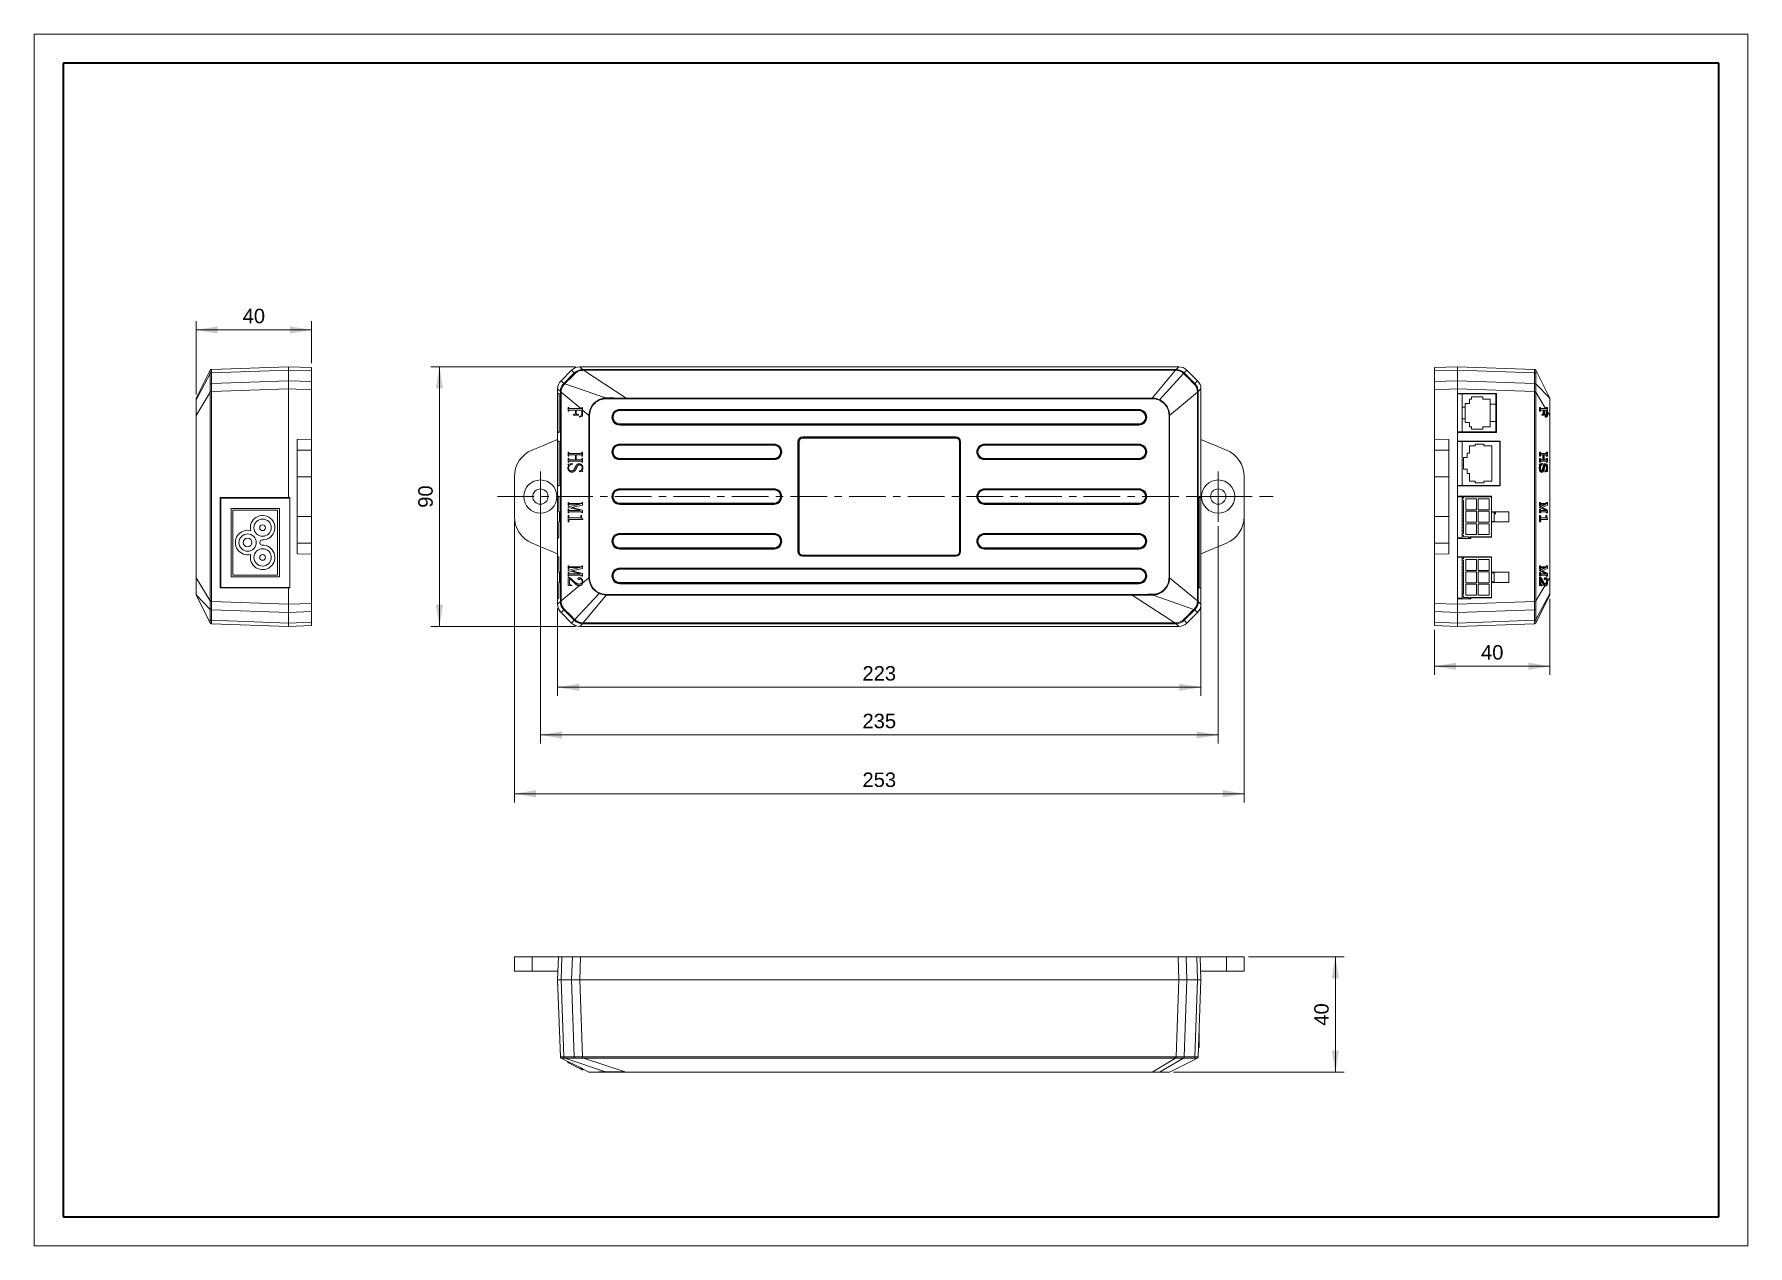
# Model space of a CAD drawing. Header units: millimetres. Extents: x -297 to 297, y -210 to 210.
import ezdxf

# ---------------------------------------------------------------- set-up
doc = ezdxf.new("R2010")
doc.units = ezdxf.units.MM
doc.linetypes.add('CENTERX2', pattern=[20.32, 12.7, -2.54, 2.54, -2.54])
doc.layers.get('0').update_dxf_attribs({"lineweight": 20})
doc.layers.add('粗实线层', color=7, linetype='Continuous', lineweight=35)
doc.layers.add('细实线层', color=7, linetype='Continuous', lineweight=18)
doc.styles.add('标准', font='')
doc.styles.get('标准').set_extended_font_data('arial')
doc.dimstyles.new('标准', dxfattribs={"dimscale": 1.5, "dimtxt": 3.333333, "dimasz": 5, "dimexe": 2, "dimexo": 1, "dimgap": 1.5, "dimtad": 1, "dimdec": 1, "dimdsep": 46, "dimtxsty": '标准', "dimcen": 2.5, "dimdle": 10, "dimclrd": 256, "dimclre": 256, "dimclrt": 7, "dimadec": 0, "dimazin": 0, "dimtfac": 0.714286, "dimtdec": 1, "dimtmove": 0, "dimatfit": 3, "dimfxl": 0, "dimtolj": 1, "dimarcsym": 0})

msp = doc.modelspace()

# ---------------------------------------------------------------- blocks, each defined once
blk = doc.blocks.new('*X4')
for points in [[(-240.88, 107.5), (-233.38, 108.75), (-233.38, 106.25)], [(-200.88, 107.5), (-208.38, 108.75), (-208.38, 106.25)]]:
    blk.add_hatch(color=256).paths.add_polyline_path(points, flags=0)
at = {"linetype": 'Continuous'}
for p, q in [((-240.88, 85.16), (-240.88, 110.5)), ((-200.88, 95.94), (-200.88, 110.5))]:
    blk.add_line(p, q, dxfattribs=at)
blk.add_line((-240.88, 107.5), (-200.88, 107.5))
at = {"color": 7, "insert": (-220.88, 112.3), "char_height": 5, "width": 14.6875, "attachment_point": 5, "style": '标准'}
blk.add_mtext('40', dxfattribs=at)
blk = doc.blocks.new('*X5')
for points in [[(-156.54, 94.72), (-155.29, 87.22), (-157.79, 87.22)], [(-156.54, 4.72), (-155.29, 12.22), (-157.79, 12.22)]]:
    blk.add_hatch(color=256).paths.add_polyline_path(points, flags=0)
at = {"linetype": 'Continuous'}
for p, q in [((-109.4, 94.72), (-159.54, 94.72)), ((-109.4, 4.72), (-159.54, 4.72))]:
    blk.add_line(p, q, dxfattribs=at)
blk.add_line((-156.54, 94.72), (-156.54, 4.72))
at = {"color": 7, "insert": (-161.34, 49.72), "char_height": 5, "width": 14.2835, "attachment_point": 5, "rotation": 90, "style": '标准'}
blk.add_mtext('90', dxfattribs=at)
blk = doc.blocks.new('*X6')
for points in [[(-115.56, -16.39), (-108.06, -15.14), (-108.06, -17.64)], [(107.42, -16.39), (99.92, -15.14), (99.92, -17.64)]]:
    blk.add_hatch(color=256).paths.add_polyline_path(points, flags=0)
at = {"linetype": 'Continuous'}
for p, q in [((107.42, 16.57), (107.42, -19.39)), ((-115.56, 10.89), (-115.56, -19.39))]:
    blk.add_line(p, q, dxfattribs=at)
blk.add_line((-115.56, -16.39), (107.42, -16.39))
at = {"color": 7, "insert": (-4.07, -11.59), "char_height": 5, "width": 22.2637, "attachment_point": 5, "style": '标准'}
blk.add_mtext('223', dxfattribs=at)
blk = doc.blocks.new('*X7')
for points in [[(-130.56, -53.29), (-123.06, -52.04), (-123.06, -54.54)], [(122.44, -53.29), (114.94, -52.04), (114.94, -54.54)]]:
    blk.add_hatch(color=256).paths.add_polyline_path(points, flags=0)
at = {"linetype": 'Continuous'}
for p, q in [((122.44, 55.12), (122.44, -56.29)), ((-130.56, 41.32), (-130.56, -56.29))]:
    blk.add_line(p, q, dxfattribs=at)
blk.add_line((-130.56, -53.29), (122.44, -53.29))
at = {"color": 7, "insert": (-4.06, -48.49), "char_height": 5, "width": 22.2637, "attachment_point": 5, "style": '标准'}
blk.add_mtext('253', dxfattribs=at)
blk = doc.blocks.new('*X8')
for points in [[(154.05, -109.82), (155.3, -117.32), (152.8, -117.32)], [(154.05, -149.82), (155.3, -142.32), (152.8, -142.32)]]:
    blk.add_hatch(color=256).paths.add_polyline_path(points, flags=0)
at = {"linetype": 'Continuous'}
for p, q in [((123.94, -109.82), (157.05, -109.82)), ((97.88, -149.82), (157.05, -149.82))]:
    blk.add_line(p, q, dxfattribs=at)
blk.add_line((154.05, -109.82), (154.05, -149.82))
at = {"color": 7, "insert": (149.25, -129.82), "char_height": 5, "width": 14.6875, "attachment_point": 5, "rotation": 90, "style": '标准'}
blk.add_mtext('40', dxfattribs=at)
blk = doc.blocks.new('*X9')
for points in [[(188.42, -9.11), (195.92, -7.86), (195.92, -10.36)], [(228.42, -9.11), (220.92, -7.86), (220.92, -10.36)]]:
    blk.add_hatch(color=256).paths.add_polyline_path(points, flags=0)
at = {"linetype": 'Continuous'}
for p, q in [((228.42, 14.28), (228.42, -12.11)), ((188.42, 3.5), (188.42, -12.11))]:
    blk.add_line(p, q, dxfattribs=at)
blk.add_line((188.42, -9.11), (228.42, -9.11))
at = {"color": 7, "insert": (208.42, -4.31), "char_height": 5, "width": 14.6875, "attachment_point": 5, "style": '标准'}
blk.add_mtext('40', dxfattribs=at)
blk = doc.blocks.new('*X10')
for points in [[(-121.56, -32.91), (-114.06, -31.66), (-114.06, -34.16)], [(113.44, -32.91), (105.94, -31.66), (105.94, -34.16)]]:
    blk.add_hatch(color=256).paths.add_polyline_path(points, flags=0)
at = {"linetype": 'Continuous'}
for p, q in [((-121.56, 56.97), (-121.56, -35.91)), ((113.44, 39.47), (113.44, -35.91))]:
    blk.add_line(p, q, dxfattribs=at)
blk.add_line((-121.56, -32.91), (113.44, -32.91))
at = {"color": 7, "insert": (-4.06, -28.11), "char_height": 5, "width": 22.3399, "attachment_point": 5, "style": '标准'}
blk.add_mtext('235', dxfattribs=at)
blk = doc.blocks.new('$CAXA_FRAME_13B17AC1$')
at = {"layer": '粗实线层'}
for p, q in [((-287, 200), (-287, -200)), ((287, 200), (-287, 200)), ((287, -200), (287, 200)), ((-287, -200), (287, -200))]:
    blk.add_line(p, q, dxfattribs=at)
at = {"layer": '细实线层'}
for p, q in [((297, 210), (-297, 210)), ((-297, 210), (-297, -210)), ((297, -210), (297, 210)), ((-297, -210), (297, -210))]:
    blk.add_line(p, q, dxfattribs=at)

# ---------------------------------------------------------------- dimensions: what is measured, and where the dimension line sits
at = {"color": 7}
for base, p1, p2, picture, middle in [((-200.88, 107.5), (-240.88, 83.66), (-200.88, 94.44), '*X4', (-220.88, 112.3)), ((122.44, -53.29), (-130.56, 42.82), (122.44, 56.62), '*X7', (-4.06, -48.49)), ((113.44, -32.91), (-121.56, 58.47), (113.44, 40.97), '*X10', (-4.06, -28.11)), ((107.42, -16.39), (-115.56, 12.39), (107.42, 18.07), '*X6', (-4.07, -11.59)), ((228.42, -9.11), (188.42, 5), (228.42, 15.78), '*X9', (208.42, -4.31))]:
    dim = msp.add_linear_dim(base=base, p1=p1, p2=p2, dimstyle='标准', override={"dimsah": 1, "dimtfill": 1, "dimtzin": 8}, dxfattribs=at)
    dim.commit()
    dim.dimension.update_dxf_attribs({"geometry": picture, "text_midpoint": middle})
for base, p1, p2, picture, middle in [((-156.54, 4.72), (-107.9, 94.72), (-107.9, 4.72), '*X5', (-161.34, 49.72)), ((154.05, -149.82), (122.44, -109.82), (96.38, -149.82), '*X8', (149.25, -129.82))]:
    dim = msp.add_linear_dim(base=base, p1=p1, p2=p2, angle=270, dimstyle='标准', override={"dimsah": 1, "dimtfill": 1, "dimtzin": 8}, dxfattribs=at)
    dim.commit()
    dim.dimension.update_dxf_attribs({"geometry": picture, "text_midpoint": middle})

# ---------------------------------------------------------------- linework, layer by layer
at = {"color": 7}
for p, q in [((-236, 92.39), (-240.85, 83.32)), ((-236.02, 93.51), (-240.83, 83.88)), ((-236, 92.39), (-236, 88.73)), ((-235.58, 93.79), (-208.88, 94.72)), ((-235.56, 92.62), (-208.88, 93.55)), ((-235.56, 92.51), (-235.56, 92.62)), ((-208.88, 89.89), (-235.56, 88.96)), ((-208.88, 49.37), (-208.88, 94.72)), ((-208.88, 49.22), (-208.88, 94.72)), ((-208.88, 94.72), (-200.88, 94.44)), ((-208.88, 93.55), (-200.88, 93.27)), ((-200.88, 89.6), (-208.88, 89.88)), ((-200.88, 5), (-200.88, 94.44)), ((-114.39, 89.88), (-110.73, 93.55)), ((-110.72, 93.55), (-114.39, 89.89)), ((-113.46, 88.95), (-114.39, 89.88)), ((-109.8, 92.62), (-113.46, 88.95)), ((-110.73, 93.55), (-109.8, 92.62)), ((-109.54, 92.37), (-109.8, 92.62)), ((-107.9, 94.72), (-106.97, 93.79)), ((99.78, 94.72), (-107.9, 94.72)), ((99.77, 94.72), (-107.9, 94.72)), ((-106.55, 93.51), (-106.99, 93.49)), ((98.44, 93.79), (-106.97, 93.79)), ((-106.55, 93.51), (-91.77, 83.88)), ((-106.55, 93.51), (98.44, 93.51)), ((98.61, 93.51), (90.58, 83.88)), ((101.45, 92.39), (93.03, 83.32)), ((98.44, 93.51), (98.44, 93.79)), ((98.84, 93.79), (98.44, 93.79)), ((98.44, 93.51), (98.61, 93.51)), ((98.84, 93.79), (99.77, 94.72)), ((101.66, 92.62), (101.44, 92.4)), ((101.45, 92.39), (101.55, 92.28)), ((101.78, 92.51), (101.55, 92.28)), ((101.66, 92.62), (102.6, 93.55)), ((101.78, 92.51), (101.66, 92.62)), ((105.33, 88.96), (101.78, 92.51)), ((102.6, 93.55), (106.26, 89.89)), ((106.27, 89.88), (102.6, 93.55)), ((106.26, 89.89), (105.33, 88.96)), ((188.42, 94.44), (196.42, 94.72)), ((188.42, 5), (188.42, 94.44)), ((188.42, 93.27), (196.42, 93.55)), ((196.42, 89.89), (188.42, 89.61)), ((196.42, 85.47), (196.42, 94.72)), ((196.42, 4.72), (196.42, 94.72)), ((196.42, 94.72), (223.12, 93.79)), ((196.42, 93.55), (223.06, 92.62)), ((223.09, 88.95), (196.42, 89.88)), ((223.35, 93.73), (223.12, 93.79)), ((223.52, 93.56), (223.35, 93.73)), ((223.55, 93.51), (223.39, 93.7)), ((223.55, 93.51), (223.52, 93.56)), ((223.53, 88.82), (223.52, 92.37)), ((223.55, 93.51), (228.37, 83.88)), ((-240.87, 83.79), (-240.88, 83.74)), ((-240.88, 83.74), (-240.88, 83.7)), ((-240.88, 83.7), (-240.88, 83.66)), ((-240.88, 15.78), (-240.88, 83.66)), ((-236.02, 85.9), (-240.83, 77.87)), ((-235.58, 86.13), (-236.02, 86.14)), ((-236.02, 85.9), (-236.02, 49.72)), ((-208.88, 87.06), (-235.59, 86.13)), ((-200.88, 86.78), (-208.88, 87.06)), ((-115.56, 87.06), (-115.56, 85.47)), ((-115.56, 12.39), (-115.56, 87.06)), ((-114.63, 86.12), (-115.56, 87.06)), ((-115.09, 85.47), (-115.56, 85.47)), ((-115.56, 85.32), (-115.09, 85.32)), ((-115.09, 71.97), (-115.09, 85.47)), ((-114.63, 85.84), (-114.63, 86.12)), ((-114.35, 85.84), (-114.63, 85.84)), ((-114.63, 85.84), (-114.63, 13.32)), ((-114.35, 86.14), (-114.35, 85.89)), ((-114.35, 85.89), (-107.55, 80.22)), ((-114.35, 49.72), (-114.35, 85.84)), ((-113.23, 88.72), (-113.46, 88.95)), ((-113.23, 88.72), (-113.12, 88.82)), ((-113.12, 88.82), (-99.01, 83.91)), ((-98.62, 83.92), (-99.02, 83.92)), ((-98.62, 83.58), (-98.62, 83.92)), ((90.49, 83.88), (-91.77, 83.88)), ((90.49, 83.66), (90.49, 83.88)), ((90.79, 83.66), (90.49, 83.66)), ((90.79, 83.88), (90.79, 83.66)), ((106.23, 85.9), (96.6, 77.87)), ((105.33, 88.96), (105.11, 88.73)), ((106.23, 85.9), (106.23, 49.72)), ((107.44, 87.06), (106.5, 86.13)), ((106.5, 13.6), (106.5, 86.13)), ((107.44, 49.37), (107.44, 87.06)), ((107.44, 49.37), (107.44, 87.06)), ((196.42, 87.06), (188.42, 86.78)), ((223.12, 86.12), (196.42, 87.06)), ((209.92, 85.47), (196.42, 85.47)), ((196.42, 85.32), (198.02, 85.32)), ((198.02, 85.47), (198.02, 85.32)), ((198.02, 72.12), (198.02, 85.32)), ((198.02, 85.32), (209.72, 85.32)), ((200.52, 82.02), (200.52, 83.52)), ((200.52, 83.52), (201.22, 83.52)), ((201.22, 83.52), (201.22, 84.32)), ((201.22, 84.32), (205.22, 84.32)), ((205.22, 84.32), (205.22, 83.52)), ((205.22, 83.52), (207.72, 83.52)), ((207.72, 73.92), (207.72, 83.52)), ((209.72, 85.32), (209.72, 72.12)), ((209.92, 83.22), (209.72, 83.22)), ((209.92, 71.97), (209.92, 85.47)), ((223.55, 86.14), (223.12, 86.12)), ((223.12, 85.84), (223.12, 86.12)), ((223.55, 85.84), (223.12, 85.84)), ((223.53, 88.72), (223.53, 88.82)), ((223.53, 88.82), (228.29, 83.91)), ((223.55, 86.14), (223.55, 85.89)), ((223.55, 85.89), (226.95, 80.22)), ((223.55, 49.72), (223.55, 85.84)), ((228.3, 83.89), (228.28, 83.92)), ((228.42, 15.78), (228.42, 83.66)), ((-240.83, 77.78), (-240.88, 77.78)), ((-240.83, 21.66), (-240.83, 77.78)), ((-111.91, 80.64), (-111.91, 79.32)), ((-111.7, 80.64), (-111.91, 80.64)), ((-111.91, 79.32), (-111.7, 79.32)), ((-111.7, 80.45), (-111.7, 80.64)), ((-111.7, 79.32), (-111.7, 79.5)), ((-111.47, 80.22), (-107.35, 80.22)), ((-111.47, 79.73), (-109.34, 79.73)), ((-110.11, 78.21), (-110.11, 78)), ((-110, 78.21), (-110.11, 78.21)), ((-110.11, 78), (-108.37, 78)), ((-109.34, 79.73), (-109.34, 78.76)), ((-109.13, 78.76), (-109.13, 79.73)), ((-109.13, 79.73), (-107.34, 79.73)), ((-108.37, 78.21), (-108.53, 78.21)), ((-108.37, 78), (-108.37, 78.21)), ((-108.02, 77.38), (-107.96, 77.23)), ((-107.96, 77.23), (-106.91, 77.59)), ((-107.13, 79.55), (-107.12, 79.47)), ((-107.12, 80.47), (-107.12, 80.64)), ((-107.12, 80.64), (-106.91, 80.64)), ((-107.12, 79.47), (-107.12, 78.65)), ((-106.91, 80.64), (-106.91, 77.59)), ((-106.91, 79.69), (-104.73, 77.87)), ((-104.73, 77.78), (-104.73, 21.66)), ((-104.5, 77.78), (-104.73, 77.78)), ((-104.72, 78.08), (-104.5, 78.07)), ((-104.5, 78.07), (-104.5, 77.78)), ((-104.5, 21.66), (-104.5, 77.78)), ((-94.06, 79.52), (-94.06, 79.92)), ((85.94, 79.92), (-94.06, 79.92)), ((-94.06, 79.72), (85.94, 79.72)), ((-94.06, 79.52), (85.94, 79.52)), ((85.94, 79.92), (85.94, 79.52)), ((96.6, 77.78), (96.38, 77.78)), ((96.38, 77.78), (96.38, 21.66)), ((96.6, 21.66), (96.6, 77.78)), ((198.02, 80.72), (199.02, 80.72)), ((199.02, 75.42), (199.02, 82.02)), ((199.02, 82.02), (200.52, 82.02)), ((207.72, 81.72), (209.72, 81.72)), ((209.92, 81.62), (209.72, 81.62)), ((224.77, 79.32), (224.77, 80.64)), ((225.21, 80.64), (224.77, 80.64)), ((224.77, 79.32), (225.21, 79.32)), ((225.11, 80.64), (225.11, 80.45)), ((225.11, 80.45), (225.11, 80.22)), ((225.11, 80.22), (225.11, 79.73)), ((225.11, 79.73), (225.11, 79.5)), ((225.11, 79.5), (225.11, 79.32)), ((225.21, 80.45), (225.21, 80.64)), ((225.21, 79.32), (225.21, 79.5)), ((225.29, 79.72), (225.33, 79.73)), ((225.33, 80.22), (227.39, 80.22)), ((225.33, 79.73), (226.39, 79.73)), ((225.68, 78), (225.68, 78.21)), ((226.07, 78.21), (225.68, 78.21)), ((225.68, 78), (226.88, 78)), ((226.01, 78.21), (226.01, 78)), ((226.06, 78.76), (226.06, 79.73)), ((226.39, 78.76), (226.06, 78.76)), ((226.39, 79.73), (226.39, 78.76)), ((226.5, 78.76), (226.5, 79.73)), ((226.5, 79.73), (227.39, 79.73)), ((226.8, 78.21), (226.71, 78.22)), ((226.72, 77.38), (226.79, 77.46)), ((226.75, 77.23), (226.72, 77.38)), ((226.72, 77.38), (227.05, 77.38)), ((227.08, 77.23), (226.75, 77.23)), ((226.88, 78.21), (226.8, 78.21)), ((226.88, 78), (226.88, 78.21)), ((227.05, 77.38), (227.08, 77.23)), ((227.08, 77.23), (227.26, 77.35)), ((227.15, 80.64), (227.57, 80.64)), ((227.48, 80.47), (227.15, 80.47)), ((227.15, 80.37), (227.15, 80.47)), ((227.17, 78.65), (227.17, 79.47)), ((227.17, 79.47), (227.51, 79.47)), ((227.51, 78.65), (227.17, 78.65)), ((227.22, 77.6), (227.31, 77.73)), ((227.26, 77.35), (227.43, 77.47)), ((227.43, 77.47), (227.61, 77.59)), ((227.51, 79.47), (227.51, 78.65)), ((227.61, 79.47), (227.61, 78.65)), ((227.61, 79.13), (228.37, 77.87)), ((227.61, 78.65), (227.61, 77.59)), ((228.37, 78.01), (228.37, 78.08)), ((228.37, 78.08), (228.42, 78.07)), ((228.37, 77.87), (228.37, 78.01)), ((228.37, 77.78), (228.37, 21.66)), ((228.42, 77.78), (228.37, 77.78)), ((-115.09, 72.12), (-115.56, 72.12)), ((-115.56, 71.97), (-115.56, 68.97)), ((-115.56, 71.97), (-115.09, 71.97)), ((-94.06, 74.52), (-94.06, 74.92)), ((85.94, 74.92), (-94.06, 74.92)), ((85.94, 74.72), (-94.06, 74.72)), ((-94.06, 74.52), (85.94, 74.52)), ((85.94, 74.92), (85.94, 74.52)), ((196.42, 72.12), (198.02, 72.12)), ((196.42, 71.97), (196.42, 68.97)), ((196.42, 71.97), (209.92, 71.97)), ((199.02, 76.72), (198.02, 76.72)), ((198.02, 72.12), (198.02, 71.97)), ((209.72, 72.12), (198.02, 72.12)), ((200.52, 75.42), (199.02, 75.42)), ((200.52, 73.92), (200.52, 75.42)), ((201.22, 73.92), (200.52, 73.92)), ((201.22, 73.12), (201.22, 73.92)), ((205.22, 73.12), (201.22, 73.12)), ((205.22, 73.92), (205.22, 73.12)), ((207.72, 73.92), (205.22, 73.92)), ((209.72, 75.72), (207.72, 75.72)), ((-200.88, 69.63), (-205.88, 69.56)), ((-205.88, 29.89), (-205.88, 69.56)), ((-200.88, 65.86), (-205.88, 65.86)), ((-115.56, 69.51), (-124.39, 65.86)), ((-115.05, 68.97), (-115.56, 68.97)), ((-115.56, 68.82), (-115.05, 68.82)), ((-115.05, 53.47), (-115.05, 68.97)), ((-94.06, 67.52), (-94.06, 67.92)), ((-40.56, 67.92), (-94.06, 67.92)), ((-94.06, 67.72), (-40.56, 67.72)), ((-94.06, 67.52), (-40.56, 67.52)), ((-40.56, 67.92), (-40.56, 67.52)), ((-32.26, 68.72), (-32.26, 30.72)), ((-32.26, 68.72), (-31.86, 68.72)), ((-32.06, 30.72), (-32.06, 68.72)), ((-31.86, 30.72), (-31.86, 68.72)), ((-30.56, 70.02), (-30.56, 70.42)), ((22.44, 70.42), (-30.56, 70.42)), ((-30.56, 70.22), (22.44, 70.22)), ((-30.56, 70.02), (22.44, 70.02)), ((22.44, 70.42), (22.44, 70.02)), ((23.74, 68.72), (24.14, 68.72)), ((23.74, 68.72), (23.74, 30.72)), ((23.94, 68.72), (23.94, 30.72)), ((24.14, 30.72), (24.14, 68.72)), ((85.94, 67.92), (32.44, 67.92)), ((32.44, 67.52), (32.44, 67.92)), ((32.44, 67.72), (85.94, 67.72)), ((32.44, 67.52), (85.94, 67.52)), ((85.94, 67.92), (85.94, 67.52)), ((116.26, 65.86), (107.44, 69.51)), ((193.42, 69.56), (188.42, 69.63)), ((193.42, 65.86), (188.42, 65.86)), ((193.42, 69.56), (193.42, 29.89)), ((211.12, 68.97), (196.42, 68.97)), ((196.42, 68.82), (198.02, 68.82)), ((198.02, 68.97), (198.02, 68.82)), ((198.02, 53.62), (198.02, 68.82)), ((198.02, 68.82), (211.02, 68.82)), ((200.52, 64.72), (200.52, 67.32)), ((200.52, 67.32), (202.52, 67.32)), ((202.52, 67.32), (202.52, 67.92)), ((202.52, 67.92), (205.52, 67.92)), ((205.52, 67.92), (205.52, 67.32)), ((205.52, 67.32), (208.32, 67.32)), ((208.32, 67.32), (208.32, 55.12)), ((211.02, 68.82), (211.02, 53.62)), ((211.12, 53.47), (211.12, 68.97)), ((-110.51, 61.19), (-111.98, 60.95)), ((-111.91, 65.08), (-111.91, 63.76)), ((-111.7, 65.08), (-111.91, 65.08)), ((-111.91, 63.76), (-111.7, 63.76)), ((-111.91, 62.93), (-111.91, 61.61)), ((-111.7, 62.93), (-111.91, 62.93)), ((-111.91, 61.61), (-111.7, 61.61)), ((-111.7, 64.93), (-111.7, 65.08)), ((-111.7, 63.76), (-111.7, 63.91)), ((-111.7, 62.78), (-111.7, 62.93)), ((-111.7, 61.61), (-111.7, 61.76)), ((-111.48, 64.18), (-109.41, 64.18)), ((-109.41, 62.51), (-111.48, 62.51)), ((-107.35, 64.67), (-111.47, 64.67)), ((-111.47, 62.03), (-107.35, 62.03)), ((-110.45, 61.02), (-110.51, 61.19)), ((-109.41, 64.18), (-109.41, 62.51)), ((-109.2, 62.51), (-109.2, 64.18)), ((-109.2, 64.18), (-107.35, 64.18)), ((-107.35, 62.51), (-109.2, 62.51)), ((-107.12, 65.08), (-107.12, 64.95)), ((-106.91, 65.08), (-107.12, 65.08)), ((-107.12, 63.89), (-107.12, 63.76)), ((-107.12, 63.76), (-106.91, 63.76)), ((-107.12, 62.93), (-107.12, 62.8)), ((-106.91, 62.93), (-107.12, 62.93)), ((-107.12, 61.74), (-107.12, 61.61)), ((-107.12, 61.61), (-106.91, 61.61)), ((-106.91, 63.76), (-106.91, 65.08)), ((-106.91, 61.61), (-106.91, 62.93)), ((-94.06, 62.52), (-94.06, 62.92)), ((-40.56, 62.92), (-94.06, 62.92)), ((-40.56, 62.72), (-94.06, 62.72)), ((-94.06, 62.52), (-40.56, 62.52)), ((-40.56, 62.92), (-40.56, 62.52)), ((85.94, 62.92), (32.44, 62.92)), ((32.44, 62.52), (32.44, 62.92)), ((85.94, 62.72), (32.44, 62.72)), ((32.44, 62.52), (85.94, 62.52)), ((85.94, 62.92), (85.94, 62.52)), ((198.52, 59.22), (198.52, 63.22)), ((198.52, 63.22), (199.72, 63.22)), ((199.72, 63.22), (199.72, 64.72)), ((199.72, 64.72), (200.52, 64.72)), ((211.12, 61.22), (211.02, 61.22)), ((211.12, 60.82), (211.02, 60.82)), ((224.74, 60.95), (225.47, 61.19)), ((225.07, 60.95), (224.74, 60.95)), ((225.07, 59.64), (224.74, 59.64)), ((224.77, 63.76), (224.77, 65.08)), ((225.21, 65.08), (224.77, 65.08)), ((224.77, 63.76), (225.21, 63.76)), ((225.21, 62.93), (224.77, 62.93)), ((224.77, 61.61), (224.77, 62.93)), ((224.77, 61.61), (225.21, 61.61)), ((225.18, 60.57), (224.84, 60.57)), ((225.81, 61.19), (225.07, 60.95)), ((225.11, 65.08), (225.11, 63.76)), ((225.11, 62.93), (225.11, 61.61)), ((225.21, 64.93), (225.21, 65.08)), ((225.21, 63.76), (225.21, 63.91)), ((225.21, 62.78), (225.21, 62.93)), ((225.21, 61.61), (225.21, 61.76)), ((227.39, 64.67), (225.33, 64.67)), ((225.33, 64.18), (226.36, 64.18)), ((226.36, 62.51), (225.33, 62.51)), ((225.33, 62.03), (227.39, 62.03)), ((225.81, 61.19), (225.47, 61.19)), ((225.84, 61.02), (225.81, 61.19)), ((226.31, 59.76), (225.97, 59.76)), ((226.02, 62.51), (226.02, 64.18)), ((226.36, 64.18), (226.36, 62.51)), ((226.46, 64.18), (227.39, 64.18)), ((226.46, 62.51), (226.46, 64.18)), ((227.39, 62.51), (226.46, 62.51)), ((227.03, 61.12), (226.69, 61.12)), ((227.61, 65.08), (227.17, 65.08)), ((227.17, 64.95), (227.17, 65.08)), ((227.51, 64.95), (227.17, 64.95)), ((227.17, 64.85), (227.17, 64.95)), ((227.17, 63.89), (227.51, 63.89)), ((227.17, 63.76), (227.17, 63.89)), ((227.57, 63.76), (227.17, 63.76)), ((227.61, 62.93), (227.17, 62.93)), ((227.17, 62.8), (227.17, 62.93)), ((227.51, 62.8), (227.17, 62.8)), ((227.17, 62.7), (227.17, 62.8)), ((227.17, 61.74), (227.51, 61.74)), ((227.17, 61.61), (227.17, 61.74)), ((227.57, 61.61), (227.17, 61.61)), ((227.54, 59.75), (227.2, 59.75)), ((227.51, 65.08), (227.51, 64.95)), ((227.51, 63.89), (227.51, 63.76)), ((227.51, 62.93), (227.51, 62.8)), ((227.51, 61.74), (227.51, 61.61)), ((227.57, 63.76), (227.61, 63.76)), ((227.57, 61.61), (227.61, 61.61)), ((227.61, 63.76), (227.61, 65.08)), ((227.61, 61.61), (227.61, 62.93)), ((-205.88, 56.62), (-200.88, 56.62)), ((-130.56, 56.62), (-130.56, 42.82)), ((-121.56, 40.97), (-121.56, 58.47)), ((-115.05, 53.62), (-115.56, 53.62)), ((-115.56, 53.47), (-115.56, 49.82)), ((-115.56, 53.47), (-115.05, 53.47)), ((-108.09, 58.49), (-108.03, 58.35)), ((-108.03, 58.35), (-106.84, 58.45)), ((113.44, 40.97), (113.44, 58.47)), ((122.44, 42.82), (122.44, 56.62)), ((188.42, 56.62), (193.42, 56.62)), ((196.42, 53.62), (198.02, 53.62)), ((196.42, 53.47), (196.42, 49.82)), ((196.42, 53.47), (211.12, 53.47)), ((198.02, 53.62), (198.02, 53.47)), ((211.02, 53.62), (198.02, 53.62)), ((199.72, 59.22), (198.52, 59.22)), ((199.72, 57.72), (199.72, 59.22)), ((200.52, 57.72), (199.72, 57.72)), ((200.52, 55.12), (200.52, 57.72)), ((202.52, 55.12), (200.52, 55.12)), ((202.52, 54.52), (202.52, 55.12)), ((205.52, 54.52), (202.52, 54.52)), ((205.52, 55.12), (205.52, 54.52)), ((208.32, 55.12), (205.52, 55.12)), ((225.75, 58.21), (225.41, 58.21)), ((226.68, 58.49), (226.8, 58.6)), ((226.68, 58.49), (227.02, 58.49)), ((226.71, 58.35), (226.68, 58.49)), ((227.05, 58.35), (226.71, 58.35)), ((227.02, 58.49), (227.05, 58.35)), ((227.05, 58.35), (227.25, 58.38)), ((227.25, 58.38), (227.64, 58.45)), ((-236.02, 49.72), (-236.02, 13.6)), ((-232.58, 18.07), (-232.58, 49.37)), ((-208.88, 49.37), (-232.58, 49.37)), ((-232.38, 47.72), (-232.58, 47.72)), ((-232.38, 49.22), (-232.38, 18.22)), ((-208.38, 49.22), (-232.38, 49.22)), ((-208.38, 49.37), (-208.88, 49.37)), ((-208.38, 49.37), (-208.38, 18.07)), ((-115.15, 49.82), (-115.56, 49.82)), ((-115.56, 49.67), (-115.15, 49.67)), ((-115.15, 44.47), (-115.15, 49.82)), ((-114.35, 13.55), (-114.35, 49.72)), ((-111.91, 47.72), (-111.91, 46.68)), ((-111.91, 47.72), (-111.7, 47.72)), ((-111.7, 47.62), (-111.7, 47.72)), ((-107.12, 47.72), (-107.12, 47.59)), ((-107.12, 47.72), (-106.91, 47.72)), ((-106.91, 46.8), (-106.91, 47.72)), ((-94.06, 52.02), (-94.06, 52.42)), ((-40.56, 52.42), (-94.06, 52.42)), ((-94.06, 52.22), (-40.56, 52.22)), ((-94.06, 52.02), (-40.56, 52.02)), ((-40.56, 52.42), (-40.56, 52.02)), ((85.94, 52.42), (32.44, 52.42)), ((32.44, 52.02), (32.44, 52.42)), ((32.44, 52.22), (85.94, 52.22)), ((32.44, 52.02), (85.94, 52.02)), ((85.94, 52.42), (85.94, 52.02)), ((104.69, 49.72), (122.19, 49.72)), ((106.23, 49.72), (106.23, 13.6)), ((107.44, 49.37), (106.61, 49.37)), ((106.61, 18.07), (106.61, 49.37)), ((106.61, 49.22), (106.79, 49.22)), ((106.79, 49.22), (106.79, 18.22)), ((107.42, 49.37), (107.42, 18.07)), ((208.22, 49.82), (196.42, 49.82)), ((196.42, 49.67), (198.02, 49.67)), ((198.02, 49.82), (198.02, 49.67)), ((198.02, 35.47), (198.02, 49.67)), ((198.42, 49.62), (198.02, 49.62)), ((198.02, 49.12), (198.42, 49.12)), ((198.42, 48.52), (198.02, 48.52)), ((198.42, 47.52), (198.02, 47.52)), ((198.42, 49.12), (198.42, 49.67)), ((198.42, 49.67), (208.12, 49.67)), ((198.42, 36.92), (198.42, 48.52)), ((199.22, 45.12), (199.22, 48.92)), ((199.22, 48.92), (203.02, 48.92)), ((203.02, 48.92), (203.02, 45.12)), ((203.52, 45.12), (203.52, 48.92)), ((203.52, 48.92), (207.32, 48.92)), ((207.32, 48.92), (207.32, 45.12)), ((208.12, 49.67), (208.12, 35.77)), ((208.22, 47.96), (208.12, 47.96)), ((208.22, 44.47), (208.22, 49.82)), ((223.55, 13.55), (223.55, 49.72)), ((224.77, 47.72), (225.21, 47.72)), ((224.77, 46.68), (224.77, 47.72)), ((225.11, 47.72), (225.11, 46.68)), ((225.21, 47.62), (225.21, 47.72)), ((225.21, 47.62), (225.22, 47.49)), ((227.17, 47.72), (227.61, 47.72)), ((227.17, 47.59), (227.17, 47.72)), ((227.51, 47.59), (227.17, 47.59)), ((227.17, 47.49), (227.17, 47.59)), ((227.51, 47.72), (227.51, 47.59)), ((227.61, 46.8), (227.61, 47.72)), ((-228.73, 45.57), (-228.73, 21.87)), ((-212.03, 45.57), (-228.73, 45.57)), ((-228.13, 44.97), (-228.13, 22.47)), ((-212.63, 44.97), (-228.13, 44.97)), ((-212.63, 44.97), (-212.63, 22.47)), ((-212.03, 21.87), (-212.03, 45.57)), ((-200.88, 42.82), (-205.88, 42.82)), ((-114.94, 44.47), (-115.15, 44.47)), ((-114.94, 40.97), (-114.94, 44.47)), ((-107.78, 47.04), (-111.91, 46.15)), ((-111.7, 46.68), (-111.91, 46.68)), ((-111.91, 46.15), (-111.91, 45.98)), ((-111.91, 45.98), (-107.7, 45)), ((-111.91, 45.36), (-111.91, 44.04)), ((-111.91, 45.36), (-111.7, 45.36)), ((-111.7, 44.04), (-111.91, 44.04)), ((-111.91, 43.14), (-111.91, 40.99)), ((-111.91, 43.14), (-111.7, 43.14)), ((-111.7, 46.68), (-111.7, 46.78)), ((-111.7, 45.21), (-111.7, 45.36)), ((-111.7, 44.04), (-111.7, 44.17)), ((-111.7, 42.87), (-111.7, 43.14)), ((-107.35, 47.3), (-111.47, 47.3)), ((-111.47, 47.1), (-107.78, 47.1)), ((-107.7, 44.94), (-111.47, 44.94)), ((-111.47, 44.46), (-107.35, 44.46)), ((-107.79, 42.3), (-111.25, 42.3)), ((-111.24, 41.82), (-106.84, 41.82)), ((-110.69, 45.99), (-106.91, 46.8)), ((-110.69, 45.93), (-110.69, 45.99)), ((-106.91, 45.04), (-110.69, 45.93)), ((-107.78, 47.1), (-107.78, 47.04)), ((-107.7, 45), (-107.7, 44.94)), ((-107.54, 43.14), (-107.54, 42.6)), ((-107.54, 43.14), (-107.33, 43.14)), ((-107.33, 42.87), (-107.33, 43.14)), ((-107.12, 44.17), (-107.12, 44.04)), ((-106.91, 44.04), (-107.12, 44.04)), ((-106.91, 44.04), (-106.91, 45.04)), ((-106.84, 41.82), (-106.84, 41.94)), ((-94.06, 47.02), (-94.06, 47.42)), ((-40.56, 47.42), (-94.06, 47.42)), ((-40.56, 47.22), (-94.06, 47.22)), ((-94.06, 47.02), (-40.56, 47.02)), ((-40.56, 47.42), (-40.56, 47.02)), ((85.94, 47.42), (32.44, 47.42)), ((32.44, 47.02), (32.44, 47.42)), ((85.94, 47.22), (32.44, 47.22)), ((32.44, 47.02), (85.94, 47.02)), ((85.94, 47.42), (85.94, 47.02)), ((193.42, 42.82), (188.42, 42.82)), ((198.42, 46.42), (198.02, 46.42)), ((198.02, 45.4), (198.42, 45.4)), ((198.02, 44.3), (198.42, 44.3)), ((198.42, 43.27), (198.02, 43.27)), ((198.42, 42.17), (198.02, 42.17)), ((203.02, 45.12), (199.22, 45.12)), ((199.22, 40.82), (199.22, 44.62)), ((199.22, 44.62), (203.02, 44.62)), ((203.02, 44.62), (203.02, 40.82)), ((207.32, 45.12), (203.52, 45.12)), ((203.52, 40.82), (203.52, 44.62)), ((203.52, 44.62), (207.32, 44.62)), ((207.32, 44.62), (207.32, 40.82)), ((208.22, 46.77), (208.12, 46.77)), ((208.22, 44.55), (208.12, 44.55)), ((208.12, 44.32), (209.12, 44.32)), ((214.22, 44.47), (208.22, 44.47)), ((209.02, 44.47), (209.02, 44.32)), ((209.52, 44.05), (209.1, 44.47)), ((209.12, 44.32), (209.12, 41.12)), ((209.12, 43.46), (209.52, 43.86)), ((209.52, 43.86), (209.52, 44.05)), ((214.22, 40.97), (214.22, 44.47)), ((225.21, 46.68), (224.77, 46.68)), ((224.77, 46.15), (225.25, 46.35)), ((225.11, 46.15), (224.77, 46.15)), ((224.77, 45.98), (224.77, 46.15)), ((225.11, 45.98), (224.77, 45.98)), ((225.57, 45.61), (224.77, 45.98)), ((224.77, 45.36), (225.21, 45.36)), ((224.77, 44.04), (224.77, 45.35)), ((225.21, 44.04), (224.77, 44.04)), ((224.77, 43.14), (225.21, 43.14)), ((224.77, 40.99), (224.77, 43.12)), ((227.17, 47.04), (225.11, 46.15)), ((225.11, 46.15), (225.11, 45.98)), ((225.11, 45.98), (227.22, 45)), ((225.11, 45.36), (225.11, 44.04)), ((225.11, 43.14), (225.11, 40.99)), ((225.21, 46.68), (225.21, 46.78)), ((225.21, 45.21), (225.21, 45.36)), ((225.21, 44.04), (225.21, 44.17)), ((225.21, 42.87), (225.21, 43.14)), ((225.25, 46.35), (225.34, 46.39)), ((227.39, 47.3), (225.33, 47.3)), ((225.33, 47.1), (227.17, 47.1)), ((227.22, 44.94), (225.33, 44.94)), ((225.33, 44.46), (227.39, 44.46)), ((225.34, 46.39), (225.38, 46.41)), ((225.38, 46.41), (225.51, 46.47)), ((227.17, 42.3), (225.44, 42.3)), ((225.45, 41.82), (227.64, 41.82)), ((225.51, 46.47), (226.84, 47.04)), ((226.88, 45), (225.57, 45.61)), ((225.72, 45.99), (226.98, 46.53)), ((225.72, 45.93), (225.72, 45.99)), ((226.98, 45.33), (225.72, 45.93)), ((226.84, 47.04), (226.84, 47.1)), ((227.17, 47.04), (226.84, 47.04)), ((227.22, 45), (226.88, 45)), ((226.88, 44.94), (226.88, 45)), ((226.96, 43.14), (227.4, 43.14)), ((226.96, 42.6), (226.96, 43.12)), ((227.3, 42.6), (226.96, 42.6)), ((226.96, 42.49), (226.96, 42.6)), ((226.98, 46.53), (227.05, 46.56)), ((227.03, 45.31), (226.98, 45.33)), ((227.3, 45.18), (227.03, 45.31)), ((227.05, 46.56), (227.61, 46.8)), ((227.17, 47.1), (227.17, 47.04)), ((227.17, 44.17), (227.51, 44.17)), ((227.17, 44.04), (227.17, 44.17)), ((227.61, 44.04), (227.17, 44.04)), ((227.22, 45), (227.22, 44.94)), ((227.61, 45.04), (227.3, 45.18)), ((227.3, 43.14), (227.3, 42.6)), ((227.4, 42.87), (227.4, 43.14)), ((227.51, 44.17), (227.51, 44.04)), ((227.61, 44.04), (227.61, 45.04)), ((227.64, 41.82), (227.64, 41.94)), ((-115.15, 35.62), (-115.15, 40.97)), ((-115.15, 40.97), (-114.94, 40.97)), ((-111.7, 40.99), (-111.91, 40.99)), ((-111.7, 40.99), (-111.7, 41.27)), ((-94.06, 36.52), (-94.06, 36.92)), ((-40.56, 36.92), (-94.06, 36.92)), ((-94.06, 36.72), (-40.56, 36.72)), ((-94.06, 36.52), (-40.56, 36.52)), ((-40.56, 36.92), (-40.56, 36.52)), ((85.94, 36.92), (32.44, 36.92)), ((32.44, 36.52), (32.44, 36.92)), ((32.44, 36.72), (85.94, 36.72)), ((32.44, 36.52), (85.94, 36.52)), ((85.94, 36.92), (85.94, 36.52)), ((198.02, 41.15), (198.42, 41.15)), ((198.02, 40.05), (198.42, 40.05)), ((198.42, 39.02), (198.02, 39.02)), ((198.42, 37.92), (198.02, 37.92)), ((198.02, 36.92), (198.42, 36.92)), ((198.42, 36.32), (198.02, 36.32)), ((198.42, 35.77), (198.42, 36.32)), ((200.22, 35.77), (198.42, 35.77)), ((203.02, 40.82), (199.22, 40.82)), ((199.22, 36.52), (199.22, 40.32)), ((199.22, 40.32), (203.02, 40.32)), ((203.02, 36.52), (199.22, 36.52)), ((200.22, 35.37), (200.22, 35.77)), ((208.12, 35.77), (200.62, 35.77)), ((200.62, 35.77), (200.62, 35.37)), ((201.52, 35.77), (201.52, 35.62)), ((203.02, 40.32), (203.02, 36.52)), ((207.32, 40.82), (203.52, 40.82)), ((203.52, 40.32), (207.32, 40.32)), ((203.52, 36.52), (203.52, 40.32)), ((207.32, 36.52), (203.52, 36.52)), ((207.32, 40.32), (207.32, 36.52)), ((209.12, 41.12), (208.12, 41.12)), ((208.12, 40.08), (208.22, 40.08)), ((208.12, 38.89), (208.22, 38.89)), ((208.12, 36.67), (208.22, 36.67)), ((208.22, 40.97), (214.22, 40.97)), ((208.22, 35.62), (208.22, 40.97)), ((225.21, 40.99), (224.77, 40.99)), ((225.21, 40.99), (225.21, 41.27)), ((-232.58, 34.22), (-232.38, 34.22)), ((-205.88, 33.58), (-200.88, 33.58)), ((-205.88, 29.89), (-200.88, 29.81)), ((-124.39, 33.58), (-115.56, 29.93)), ((-115.4, 35.47), (-115.56, 35.47)), ((-115.56, 35.22), (-115.56, 28.82)), ((-115.56, 35.22), (-115.4, 35.22)), ((-115.4, 35.62), (-115.4, 35.22)), ((-115.4, 35.62), (-115.15, 35.62)), ((-94.06, 31.52), (-94.06, 31.92)), ((-40.56, 31.92), (-94.06, 31.92)), ((-40.56, 31.72), (-94.06, 31.72)), ((-94.06, 31.52), (-40.56, 31.52)), ((-40.56, 31.92), (-40.56, 31.52)), ((-31.86, 30.72), (-32.26, 30.72)), ((24.14, 30.72), (23.74, 30.72)), ((85.94, 31.92), (32.44, 31.92)), ((32.44, 31.52), (32.44, 31.92)), ((85.94, 31.72), (32.44, 31.72)), ((32.44, 31.52), (85.94, 31.52)), ((85.94, 31.92), (85.94, 31.52)), ((107.42, 29.92), (116.26, 33.58)), ((188.42, 33.58), (193.42, 33.58)), ((188.42, 29.81), (193.42, 29.89)), ((196.42, 35.47), (198.02, 35.47)), ((196.42, 35.22), (201.02, 35.22)), ((196.42, 35.22), (196.42, 28.82)), ((198.02, 35.47), (198.02, 35.22)), ((200.62, 35.37), (200.22, 35.37)), ((201.02, 35.62), (208.22, 35.62)), ((201.02, 35.62), (201.02, 35.22)), ((-115.15, 28.82), (-115.56, 28.82)), ((-115.56, 28.67), (-115.15, 28.67)), ((-115.15, 23.47), (-115.15, 28.82)), ((-111.91, 25.76), (-111.91, 24.72)), ((-111.7, 25.76), (-111.91, 25.76)), ((-107.78, 25.08), (-111.91, 24.19)), ((-111.91, 24.72), (-111.7, 24.72)), ((-111.91, 24.19), (-111.91, 24.02)), ((-111.91, 24.02), (-107.7, 23.04)), ((-111.7, 25.66), (-111.7, 25.76)), ((-111.7, 24.72), (-111.7, 24.83)), ((-107.35, 25.35), (-111.47, 25.35)), ((-111.47, 25.14), (-107.78, 25.14)), ((-110.69, 24.03), (-106.91, 24.84)), ((-110.69, 23.97), (-110.69, 24.03)), ((-106.91, 23.08), (-110.69, 23.97)), ((-107.78, 25.14), (-107.78, 25.08)), ((-107.12, 25.76), (-107.12, 25.64)), ((-106.91, 25.76), (-107.12, 25.76)), ((-106.91, 24.84), (-106.91, 25.76)), ((-94.06, 24.52), (-94.06, 24.92)), ((85.94, 24.92), (-94.06, 24.92)), ((-94.06, 24.72), (85.94, 24.72)), ((-94.06, 24.52), (85.94, 24.52)), ((-30.56, 29.02), (-30.56, 29.42)), ((22.44, 29.42), (-30.56, 29.42)), ((22.44, 29.22), (-30.56, 29.22)), ((-30.56, 29.02), (22.44, 29.02)), ((22.44, 29.42), (22.44, 29.02)), ((85.94, 24.92), (85.94, 24.52)), ((208.22, 28.82), (196.42, 28.82)), ((196.42, 28.67), (198.02, 28.67)), ((198.02, 28.82), (198.02, 28.67)), ((198.02, 14.47), (198.02, 28.67)), ((198.42, 28.32), (198.02, 28.32)), ((198.02, 28.12), (198.42, 28.12)), ((198.42, 27.52), (198.02, 27.52)), ((198.42, 26.52), (198.02, 26.52)), ((198.42, 25.42), (198.02, 25.42)), ((198.02, 24.4), (198.42, 24.4)), ((198.42, 28.67), (208.12, 28.67)), ((198.42, 28.12), (198.42, 28.67)), ((198.42, 15.92), (198.42, 27.52)), ((199.22, 27.92), (203.02, 27.92)), ((199.22, 24.12), (199.22, 27.92)), ((203.02, 24.12), (199.22, 24.12)), ((203.02, 27.92), (203.02, 24.12)), ((203.52, 27.92), (207.32, 27.92)), ((203.52, 24.12), (203.52, 27.92)), ((207.32, 24.12), (203.52, 24.12)), ((207.32, 27.92), (207.32, 24.12)), ((208.12, 28.67), (208.12, 14.77)), ((208.22, 23.47), (208.22, 28.82)), ((225.21, 25.76), (224.77, 25.76)), ((224.77, 24.72), (224.77, 25.76)), ((224.77, 24.72), (225.21, 24.72)), ((224.77, 24.19), (225.25, 24.4)), ((225.11, 24.19), (224.77, 24.19)), ((224.77, 24.02), (224.77, 24.19)), ((225.11, 24.02), (224.77, 24.02)), ((225.57, 23.65), (224.77, 24.02)), ((225.11, 25.76), (225.11, 24.72)), ((227.17, 25.08), (225.11, 24.19)), ((225.11, 24.19), (225.11, 24.02)), ((225.11, 24.02), (227.22, 23.04)), ((225.21, 25.66), (225.21, 25.76)), ((225.21, 25.66), (225.22, 25.53)), ((225.21, 24.72), (225.21, 24.83)), ((225.25, 24.4), (225.34, 24.43)), ((227.39, 25.35), (225.33, 25.35)), ((225.33, 25.14), (227.17, 25.14)), ((225.34, 24.43), (225.38, 24.45)), ((225.38, 24.45), (225.51, 24.51)), ((225.51, 24.51), (226.84, 25.08)), ((225.72, 24.03), (226.98, 24.57)), ((225.72, 23.97), (225.72, 24.03)), ((226.97, 23.38), (225.72, 23.97)), ((226.84, 25.08), (226.84, 25.14)), ((227.17, 25.08), (226.84, 25.08)), ((226.98, 24.57), (227.05, 24.6)), ((227.05, 24.6), (227.61, 24.84)), ((227.61, 25.76), (227.17, 25.76)), ((227.17, 25.64), (227.17, 25.76)), ((227.51, 25.64), (227.17, 25.64)), ((227.17, 25.55), (227.17, 25.64)), ((227.17, 25.14), (227.17, 25.08)), ((227.51, 25.76), (227.51, 25.64)), ((227.61, 24.84), (227.61, 25.76)), ((-240.83, 21.66), (-240.88, 21.66)), ((-240.83, 21.37), (-240.88, 21.37)), ((-236.02, 13.55), (-240.83, 21.58)), ((-240.83, 21.58), (-240.83, 21.44)), ((-240.83, 21.44), (-240.83, 21.37)), ((-232.38, 19.72), (-232.58, 19.72)), ((-232.58, 18.07), (-208.88, 18.07)), ((-208.38, 18.22), (-232.38, 18.22)), ((-228.73, 21.87), (-212.03, 21.87)), ((-212.63, 22.47), (-228.13, 22.47)), ((-208.88, 4.72), (-208.88, 18.22)), ((-208.88, 18.07), (-208.38, 18.07)), ((-208.88, 4.72), (-208.88, 18.07)), ((-114.94, 23.47), (-115.15, 23.47)), ((-115.15, 14.62), (-115.15, 19.97)), ((-115.15, 19.97), (-114.94, 19.97)), ((-114.94, 19.97), (-114.94, 23.47)), ((-114.35, 13.55), (-108.06, 18.8)), ((-111.91, 23.4), (-111.91, 22.08)), ((-111.7, 23.4), (-111.91, 23.4)), ((-111.91, 22.08), (-111.7, 22.08)), ((-111.91, 18.93), (-111.91, 21.67)), ((-111.91, 21.67), (-111.55, 21.67)), ((-110.66, 18.75), (-111.91, 18.93)), ((-111.7, 23.25), (-111.7, 23.4)), ((-111.7, 22.08), (-111.7, 22.21)), ((-111.49, 21.32), (-111.49, 19.6)), ((-107.7, 22.99), (-111.47, 22.99)), ((-111.47, 22.5), (-107.35, 22.5)), ((-110.66, 18.92), (-110.66, 18.75)), ((-107.7, 23.04), (-107.7, 22.99)), ((-107.12, 22.21), (-107.12, 22.08)), ((-107.12, 22.08), (-106.91, 22.08)), ((-106.91, 22.08), (-106.91, 23.08)), ((-106.88, 19.78), (-104.73, 21.58)), ((-104.5, 21.66), (-104.73, 21.66)), ((-94.06, 19.52), (-94.06, 19.92)), ((85.94, 19.92), (-94.06, 19.92)), ((85.94, 19.72), (-94.06, 19.72)), ((-94.06, 19.52), (85.94, 19.52)), ((85.94, 19.92), (85.94, 19.52)), ((96.37, 21.37), (96.38, 21.66)), ((96.59, 21.37), (96.37, 21.37)), ((96.6, 21.66), (96.38, 21.66)), ((106.23, 13.55), (96.6, 21.58)), ((106.79, 18.22), (106.61, 18.22)), ((106.61, 18.07), (107.44, 18.07)), ((107.44, 12.38), (107.44, 18.07)), ((107.44, 12.39), (107.44, 18.07)), ((198.02, 23.3), (198.42, 23.3)), ((198.42, 22.52), (198.02, 22.52)), ((198.42, 22.27), (198.02, 22.27)), ((198.42, 21.17), (198.02, 21.17)), ((198.02, 20.15), (198.42, 20.15)), ((198.02, 19.05), (198.42, 19.05)), ((198.42, 18.02), (198.02, 18.02)), ((199.22, 23.62), (203.02, 23.62)), ((199.22, 19.82), (199.22, 23.62)), ((203.02, 19.82), (199.22, 19.82)), ((199.22, 19.32), (203.02, 19.32)), ((199.22, 15.52), (199.22, 19.32)), ((203.02, 23.62), (203.02, 19.82)), ((203.02, 19.32), (203.02, 15.52)), ((203.52, 23.62), (207.32, 23.62)), ((203.52, 19.82), (203.52, 23.62)), ((207.32, 19.82), (203.52, 19.82)), ((203.52, 19.32), (207.32, 19.32)), ((203.52, 15.52), (203.52, 19.32)), ((207.32, 23.62), (207.32, 19.82)), ((207.32, 19.32), (207.32, 15.52)), ((208.12, 23.32), (209.12, 23.32)), ((209.12, 20.12), (208.12, 20.12)), ((214.22, 23.47), (208.22, 23.47)), ((208.22, 19.97), (214.22, 19.97)), ((208.22, 14.62), (208.22, 19.97)), ((209.12, 23.32), (209.12, 20.12)), ((214.22, 19.97), (214.22, 23.47)), ((223.55, 13.55), (226.71, 18.82)), ((225.21, 23.4), (224.77, 23.4)), ((224.77, 22.08), (224.77, 23.4)), ((224.77, 22.08), (225.21, 22.08)), ((224.77, 21.67), (225.29, 21.67)), ((224.77, 18.93), (224.77, 21.67)), ((225.11, 18.93), (224.77, 18.93)), ((225.4, 18.75), (224.77, 18.93)), ((225.11, 23.4), (225.11, 22.08)), ((225.11, 18.93), (225.11, 21.67)), ((225.73, 18.75), (225.11, 18.93)), ((225.21, 23.25), (225.21, 23.4)), ((225.21, 22.08), (225.21, 22.21)), ((225.32, 21.32), (225.32, 19.6)), ((227.22, 22.99), (225.33, 22.99)), ((225.33, 22.5), (227.39, 22.5)), ((225.73, 18.75), (225.4, 18.75)), ((226.88, 23.04), (225.57, 23.65)), ((225.74, 20.03), (225.71, 20.07)), ((225.73, 18.92), (225.73, 18.75)), ((226.34, 19.49), (226, 19.49)), ((226.07, 19.35), (226, 19.49)), ((226.81, 21.24), (226.48, 21.24)), ((226.95, 20.97), (226.62, 20.97)), ((227.03, 21.6), (226.69, 21.6)), ((227.03, 18.82), (226.69, 18.82)), ((227.22, 23.04), (226.88, 23.04)), ((226.88, 22.99), (226.88, 23.04)), ((226.98, 20.98), (226.95, 20.97)), ((227.03, 23.35), (226.97, 23.38)), ((227.3, 23.22), (227.03, 23.35)), ((227.17, 22.21), (227.51, 22.21)), ((227.17, 22.08), (227.17, 22.21)), ((227.17, 22.08), (227.57, 22.08)), ((227.54, 20.32), (227.2, 20.32)), ((227.22, 23.04), (227.22, 22.99)), ((227.61, 23.08), (227.3, 23.22)), ((227.51, 22.21), (227.51, 22.08)), ((227.57, 22.08), (227.61, 22.08)), ((227.61, 22.08), (227.61, 23.08)), ((227.63, 20.35), (228.37, 21.58)), ((228.42, 21.66), (228.37, 21.66)), ((-236.02, 5.93), (-240.83, 15.56)), ((-240.76, 15.55), (-240.75, 15.52)), ((-235.99, 10.62), (-240.75, 15.53)), ((-236.02, 13.6), (-235.59, 13.6)), ((-236.02, 13.6), (-236.02, 13.55)), ((-236.02, 13.31), (-236.02, 13.55)), ((-235.58, 13.32), (-236.02, 13.31)), ((-235.59, 13.6), (-235.58, 13.32)), ((-235.58, 13.32), (-208.88, 12.39)), ((-208.88, 12.38), (-200.88, 12.66)), ((-115.4, 14.47), (-115.56, 14.47)), ((-115.56, 14.22), (-115.56, 12.38)), ((-115.56, 14.22), (-115.4, 14.22)), ((-115.56, 12.38), (-114.63, 13.32)), ((-115.4, 14.62), (-115.4, 14.22)), ((-115.4, 14.62), (-115.15, 14.62)), ((-109.57, 7.05), (-101.16, 16.13)), ((-106.73, 5.93), (-98.71, 15.56)), ((-98.92, 15.57), (-98.91, 15.79)), ((-98.91, 15.79), (-98.62, 15.78)), ((-98.62, 15.56), (-98.62, 15.78)), ((-98.62, 15.56), (83.64, 15.56)), ((98.42, 5.93), (83.64, 15.56)), ((90.5, 15.53), (90.49, 15.86)), ((90.5, 15.53), (90.89, 15.52)), ((104.99, 10.62), (90.89, 15.53)), ((106.22, 13.31), (106.23, 13.55)), ((106.23, 13.6), (106.5, 13.6)), ((106.23, 13.6), (106.23, 13.55)), ((106.5, 13.6), (106.5, 13.32)), ((106.5, 13.32), (107.44, 12.39)), ((188.42, 12.67), (196.42, 12.39)), ((196.42, 14.47), (198.02, 14.47)), ((196.42, 14.22), (201.02, 14.22)), ((196.42, 4.72), (196.42, 14.22)), ((196.42, 12.38), (223.12, 13.32)), ((198.42, 16.92), (198.02, 16.92)), ((198.02, 16.22), (198.42, 16.22)), ((198.02, 15.92), (198.42, 15.92)), ((198.42, 15.32), (198.02, 15.32)), ((198.02, 14.47), (198.02, 14.22)), ((198.42, 14.77), (198.42, 15.32)), ((200.22, 14.77), (198.42, 14.77)), ((203.02, 15.52), (199.22, 15.52)), ((200.22, 14.37), (200.22, 14.77)), ((200.62, 14.37), (200.22, 14.37)), ((208.12, 14.77), (200.62, 14.77)), ((200.62, 14.77), (200.62, 14.37)), ((201.02, 14.62), (208.22, 14.62)), ((201.02, 14.62), (201.02, 14.22)), ((207.32, 15.52), (203.52, 15.52)), ((208.12, 16.22), (208.22, 16.22)), ((223.55, 13.3), (223.12, 13.32)), ((223.54, 7.05), (228.38, 16.13)), ((223.55, 5.93), (228.37, 15.56)), ((228.4, 15.66), (228.41, 15.7)), ((228.41, 15.7), (228.42, 15.75)), ((228.42, 15.74), (228.42, 15.78)), ((-235.99, 10.73), (-235.99, 10.62)), ((-235.99, 10.62), (-235.98, 7.08)), ((-235.55, 10.49), (-208.88, 9.56)), ((-208.88, 5.89), (-235.53, 6.82)), ((-208.88, 9.55), (-200.88, 9.83)), ((-200.88, 6.17), (-208.88, 5.89)), ((-114.39, 9.55), (-113.46, 10.49)), ((-114.39, 9.56), (-110.73, 5.89)), ((-110.72, 5.89), (-114.39, 9.55)), ((-113.24, 10.71), (-113.46, 10.49)), ((-113.46, 10.49), (-109.91, 6.94)), ((-109.79, 6.82), (-110.72, 5.89)), ((-109.91, 6.94), (-109.68, 7.16)), ((-109.91, 6.94), (-109.79, 6.82)), ((-109.57, 7.04), (-109.79, 6.82)), ((-109.57, 7.05), (-109.68, 7.16)), ((98.42, 5.93), (98.86, 5.96)), ((101.67, 6.82), (101.42, 7.08)), ((101.67, 6.82), (105.34, 10.49)), ((102.6, 5.89), (101.67, 6.82)), ((106.27, 9.56), (102.6, 5.89)), ((102.6, 5.89), (106.26, 9.55)), ((105.1, 10.73), (105, 10.62)), ((105.34, 10.49), (105.1, 10.73)), ((105.34, 10.49), (106.27, 9.56)), ((188.42, 9.84), (196.42, 9.56)), ((196.42, 5.89), (188.42, 6.17)), ((196.42, 9.55), (223.1, 10.49)), ((223.1, 6.82), (196.42, 5.89)), ((223.1, 6.94), (223.1, 6.82)), ((223.54, 7.16), (223.54, 10.71)), ((-236.02, 5.93), (-235.85, 5.74)), ((-236.02, 5.93), (-235.99, 5.88)), ((-235.99, 5.88), (-235.81, 5.72)), ((-235.81, 5.72), (-235.59, 5.65)), ((-208.88, 4.72), (-235.59, 5.65)), ((-200.88, 5), (-208.88, 4.72)), ((-106.97, 5.65), (-107.9, 4.72)), ((-107.9, 4.72), (99.77, 4.72)), ((-107.9, 4.72), (99.78, 4.72)), ((-106.98, 5.94), (-106.73, 5.93)), ((-106.97, 5.65), (-106.56, 5.65)), ((-106.56, 5.93), (-106.73, 5.93)), ((-106.56, 5.93), (-106.56, 5.65)), ((98.42, 5.93), (-106.56, 5.93)), ((-106.56, 5.65), (98.84, 5.65)), ((99.78, 4.72), (98.84, 5.65)), ((196.42, 4.72), (188.42, 5)), ((223.12, 5.65), (196.42, 4.72)), ((223.12, 5.65), (223.35, 5.72)), ((-130.56, -109.82), (-130.56, -114.82)), ((-130.56, -109.82), (122.44, -109.82)), ((-124.39, -114.82), (-124.39, -109.82)), ((-115.56, -117.82), (-115.28, -109.82)), ((-114.39, -117.82), (-114.11, -109.82)), ((-110.44, -109.82), (-110.72, -117.82)), ((-107.62, -109.82), (-107.9, -117.82)), ((99.78, -117.82), (99.5, -109.82)), ((102.6, -117.82), (102.32, -109.82)), ((105.99, -109.82), (106.27, -117.82)), ((107.16, -109.82), (107.44, -117.82)), ((116.26, -109.82), (116.26, -114.82)), ((122.44, -114.82), (122.44, -109.82)), ((-115.46, -114.82), (-130.56, -114.82)), ((-114.63, -144.52), (-115.56, -117.82)), ((-115.56, -117.82), (-115.56, -119.42)), ((-115.56, -117.82), (107.44, -117.82)), ((-115.56, -117.82), (107.44, -117.82)), ((-113.46, -144.49), (-114.39, -117.82)), ((-110.73, -117.82), (-109.8, -144.46)), ((-107.9, -117.82), (-106.97, -144.52)), ((98.84, -144.52), (99.77, -117.82)), ((101.66, -144.5), (102.6, -117.82)), ((106.26, -117.82), (105.33, -144.5)), ((107.44, -117.82), (106.5, -144.52)), ((122.44, -114.82), (107.33, -114.82)), ((-115.56, -119.42), (-115.51, -119.42)), ((106.79, -136.43), (106.79, -141.32)), ((106.62, -141.32), (106.79, -141.32)), ((-114.63, -144.52), (-114.57, -144.75)), ((-114.63, -144.52), (-114.57, -144.74)), ((-114.57, -144.74), (-114.41, -144.92)), ((-114.57, -144.75), (-114.41, -144.92)), ((-114.54, -144.79), (-114.38, -144.94)), ((-114.54, -144.79), (-114.46, -144.88)), ((-114.46, -144.88), (-114.38, -144.94)), ((-114.41, -144.92), (-114.35, -144.95)), ((-114.35, -144.95), (-107.55, -148.35)), ((-113.23, -144.93), (-113.12, -144.93)), ((-113.12, -144.93), (-109.54, -144.92)), ((-113.12, -144.93), (-99.01, -149.69)), ((-111.98, -146.47), (-111.98, -146.14)), ((-111.91, -146.51), (-111.98, -146.47)), ((-111.91, -146.51), (-111.91, -146.17)), ((-111.84, -146.54), (-111.91, -146.51)), ((-111.7, -146.61), (-111.84, -146.54)), ((-111.7, -146.61), (-111.7, -146.28)), ((-111.47, -146.73), (-111.7, -146.61)), ((-111.47, -146.73), (-111.47, -146.39)), ((-111.47, -146.73), (-109.56, -147.69)), ((-109.56, -147.69), (-107.68, -148.62)), ((-107.35, -148.45), (-107.35, -148.79)), ((-106.97, -144.51), (-106.99, -144.95)), ((-106.55, -144.95), (-106.99, -144.95)), ((-106.55, -144.95), (-91.77, -149.77)), ((-106.55, -144.95), (98.44, -144.95)), ((98.61, -144.95), (90.58, -149.77)), ((101.45, -144.94), (93.03, -149.78)), ((106.23, -144.95), (96.6, -149.77)), ((98.44, -144.95), (98.44, -144.52)), ((98.84, -144.52), (98.44, -144.52)), ((98.44, -144.95), (98.61, -144.95)), ((98.84, -144.52), (98.85, -144.95)), ((101.45, -144.94), (105.11, -144.94)), ((101.78, -144.5), (101.66, -144.5)), ((106.23, -144.95), (106.25, -144.94)), ((106.25, -144.94), (106.42, -144.79)), ((-107.19, -148.87), (-107.12, -148.9)), ((-107.12, -148.88), (-107.12, -148.55)), ((-106.91, -149.01), (-107.12, -148.91)), ((-107.12, -148.91), (-107.05, -148.94)), ((-107.05, -148.94), (-106.91, -149.01)), ((-106.91, -149.01), (-106.91, -148.64)), ((-106.91, -148.67), (-104.73, -149.77)), ((-106.89, -149.02), (-106.84, -149.04)), ((-106.84, -149.04), (-106.84, -148.71)), ((96.38, -149.82), (-104.5, -149.82)), ((-98.97, -149.69), (-99.02, -149.68)), ((-98.84, -149.69), (-98.97, -149.69)), ((-98.62, -149.69), (-98.84, -149.69)), ((-98.62, -149.82), (-98.62, -149.69)), ((90.49, -149.77), (-91.77, -149.77)), ((90.49, -149.82), (90.49, -149.77)), ((90.58, -149.77), (90.72, -149.77)), ((90.72, -149.77), (90.79, -149.77)), ((90.79, -149.77), (90.79, -149.82)), ((93.03, -149.78), (95.94, -149.78)), ((95.94, -149.78), (96.42, -149.78))]:
    msp.add_line(p, q, dxfattribs=at)
at = {"color": 7, "linetype": 'CENTERX2'}
msp.add_line((-136.41, 49.72), (132.48, 49.72), dxfattribs=at)
at = {"color": 7}
for points in [[(-235.85, 93.7), (-236, 93.54), (-236.02, 93.51)], [(223.35, 5.72), (223.52, 5.88), (223.55, 5.93)]]:
    msp.add_lwpolyline(points, dxfattribs=at)
for centre, radius in [((-121.56, 49.72), 5.75), ((113.44, 49.72), 5.75), ((-121.56, 49.72), 2.65), ((113.44, 49.72), 2.65), ((-217.84, 38.94), 3), ((-223.04, 33.79), 3), ((-217.84, 38.94), 1), ((-223.04, 33.79), 1.5), ((-217.84, 28.64), 3), ((-217.84, 28.64), 1)]:
    msp.add_circle(centre, radius, dxfattribs=at)
for centre, radius, start, end in [((-235.57, 93.29), 0.5, 141.8946, 154.51663), ((-235.57, 93.29), 0.497, 144.96997, 153.40883), ((-235.56, 93.28), 0.507, 128.32909, 144.9515), ((-235.56, 93.29), 0.507, 133.80513, 141.9113), ((-235.56, 93.29), 0.502, 129.82875, 133.80045), ((-235.57, 93.29), 0.498, 112.32211, 128.20605), ((138.25, 90.78), 373.81, 179.73536, 180.27945), ((-106.98, 89.8), 3.99, 89.91598, 135.02216), ((-106.5, 89.3), 4.33, 133.56312, 134.79712), ((100.41, 140.82), 47.34, 267.81515, 268.11196), ((98.84, 89.8), 3.99, 45.03274, 90.05519), ((-322.61, -335.85), 602.68, 44.78924, 45.26704), ((223.09, 93.29), 0.506, 38.80508, 44.6719), ((235.65, 92.4), 12.13, 179.86196, 180.16861), ((223.53, 93.5), 0.0247, 331.56094, 350.73541), ((-240.38, 83.66), 0.501, 166.4048, 180.04099), ((-240.38, 83.66), 0.501, 154.11662, 166.41781), ((-210.73, 83.25), 30.12, 179.34791, 179.88252), ((-228.47, 86.04), 7.55, 179.20878, 181.07118), ((-110.63, 86.13), 4, 135.0575, 180.04995), ((-117.18, 85.86), 2.83, 359.46888, 0.53112), ((90.54, 78.78), 5.1, 89.50582, 90.49418), ((90.42, 77.64), 6.24, 86.61305, 88.55405), ((90.42, 77.64), 6.25, 65.33325, 86.62196), ((102.51, 86.13), 3.99, 359.94446, 45.03749), ((155.09, 87.76), 48.89, 181.89991, 182.1875), ((217.89, 85.86), 5.66, 359.73443, 0.26557), ((227.93, 83.59), 0.49, 33.81682, 42.07501), ((227.92, 83.58), 0.503, 28.03148, 33.82692), ((-252.6, 77.82), 11.77, 0.08353, 0.22714), ((-250.76, 77.82), 9.93, 359.75282, 0.09056), ((-98.52, 77.71), 6.21, 176.61131, 178.5617), ((-99.61, 77.82), 5.12, 179.50743, 180.49257), ((-94.06, 77.22), 2.7, 90, 270), ((-94.06, 77.22), 2.5, 90, 270), ((-94.06, 77.22), 2.3, 90, 270), ((85.94, 77.22), 2.7, 270, 90), ((85.94, 77.22), 2.5, 270, 90), ((85.94, 77.22), 2.3, 270, 90), ((91.36, 77.82), 5.24, 359.51868, 0.48132), ((225.76, 78.46), 0.245, 288.38513, 295.41779), ((225.28, 78.56), 1.88, 340.95239, 346.987), ((213.08, 79.78), 14.1, 2.7957, 3.47593), ((225.84, 78.48), 1.64, 333.01536, 338.51154), ((212.57, 79.65), 14.93, 3.14391, 3.78621), ((213.96, 79.59), 13.64, 3.70803, 4.39411), ((212.99, 79.53), 14.62, 2.74349, 3.7042), ((210.85, 79.43), 16.76, 1.06165, 2.72351), ((208.66, 79.38), 18.95, 0.79691, 1.08738), ((205.69, 79.35), 21.92, 0.32237, 0.7877), ((238.91, 77.82), 10.54, 179.75725, 179.91744), ((238.61, 77.82), 10.24, 179.91663, 180.08076), ((238.3, 77.82), 9.94, 180.08151, 180.24977), ((-120.56, 56.62), 10, 112.5, 180), ((-94.06, 65.22), 2.7, 90, 270), ((-94.06, 65.22), 2.5, 90, 270), ((-94.06, 65.22), 2.3, 90, 270), ((-40.56, 65.22), 2.7, 270, 90), ((-40.56, 65.22), 2.5, 270, 90), ((-40.56, 65.22), 2.3, 270, 90), ((-30.56, 68.72), 1.7, 90, 180), ((-30.56, 68.72), 1.5, 90, 180), ((-30.56, 68.72), 1.3, 90, 180), ((22.44, 68.72), 1.7, 0, 90), ((22.44, 68.72), 1.5, 0, 90), ((22.44, 68.72), 1.3, 0, 90), ((32.44, 65.22), 2.7, 90, 270), ((32.44, 65.22), 2.5, 90, 270), ((32.44, 65.22), 2.3, 90, 270), ((85.94, 65.22), 2.7, 270, 90), ((85.94, 65.22), 2.5, 270, 90), ((85.94, 65.22), 2.3, 270, 90), ((112.44, 56.62), 10, 0, 67.5), ((255.03, 52.97), 29.26, 166.69304, 167.09369), ((242.02, 56.04), 15.89, 165.95236, 166.68383), ((219.94, 59.61), 7.7, 0.64041, 1.03192), ((225.55, 59.86), 1.77, 314.88906, 316.64461), ((-94.06, 49.72), 2.7, 90, 270), ((-94.06, 49.72), 2.5, 90, 270), ((-94.06, 49.72), 2.3, 90, 270), ((-40.56, 49.72), 2.7, 270, 90), ((-40.56, 49.72), 2.5, 270, 90), ((-40.56, 49.72), 2.3, 270, 90), ((32.44, 49.72), 2.7, 90, 270), ((32.44, 49.72), 2.5, 90, 270), ((32.44, 49.72), 2.3, 90, 270), ((85.94, 49.72), 2.7, 270, 90), ((85.94, 49.72), 2.5, 270, 90), ((85.94, 49.72), 2.3, 270, 90), ((-217.84, 38.94), 4.25, 268.28614, 194.15412), ((-120.56, 42.82), 10, 180, 247.5), ((112.44, 42.82), 10, 292.5, 0), ((-223.04, 33.79), 4.25, 75.2923, 284.7077), ((-94.06, 34.22), 2.7, 90, 270), ((-94.06, 34.22), 2.5, 90, 270), ((-94.06, 34.22), 2.3, 90, 270), ((-40.56, 34.22), 2.7, 270, 90), ((-40.56, 34.22), 2.5, 270, 90), ((-40.56, 34.22), 2.3, 270, 90), ((32.44, 34.22), 2.7, 90, 270), ((32.44, 34.22), 2.5, 90, 270), ((32.44, 34.22), 2.3, 90, 270), ((85.94, 34.22), 2.7, 270, 90), ((85.94, 34.22), 2.5, 270, 90), ((85.94, 34.22), 2.3, 270, 90), ((-217.84, 28.64), 4.25, 165.84588, 91.71386), ((-218, 33.89), 0.8, 88.28614, 181.16028), ((-223.04, 33.79), 4.25, 358.83972, 1.16028), ((-218, 33.68), 0.8, 178.83972, 271.71386), ((-30.56, 30.72), 1.7, 180, 270), ((-30.56, 30.72), 1.5, 180, 270), ((-30.56, 30.72), 1.3, 180, 270), ((22.44, 30.72), 1.7, 270, 360), ((22.44, 30.72), 1.5, 270, 360), ((22.44, 30.72), 1.3, 270, 360), ((-94.06, 22.22), 2.7, 90, 270), ((-94.06, 22.22), 2.5, 90, 270), ((-94.06, 22.22), 2.3, 90, 270), ((85.94, 22.22), 2.7, 270, 90), ((85.94, 22.22), 2.5, 270, 90), ((85.94, 22.22), 2.3, 270, 90), ((-250.77, 21.62), 9.94, 0.08151, 0.24977), ((-251.07, 21.62), 10.24, 359.91663, 0.08076), ((-251.37, 21.62), 10.54, 359.75725, 359.91744), ((-108.22, 25.85), 7.04, 271.24489, 271.56731), ((-99.68, 21.62), 5.05, 179.50038, 180.49962), ((90.39, 21.73), 6.21, 356.61131, 358.5617), ((91.48, 21.62), 5.12, 359.50743, 0.49257), ((191.55, 2.59), 38.38, 26.73588, 27.03534), ((168.2, -9.15), 64.51, 26.3613, 26.7165), ((223.6, 20.15), 4.04, 0.78825, 2.51475), ((238.3, 21.62), 9.93, 179.74815, 180.08578), ((238.8, 21.62), 10.43, 180.08384, 180.24584), ((-240.39, 15.86), 0.491, 180.03626, 189.28913), ((-240.38, 15.86), 0.504, 189.27133, 194.08077), ((-110.64, 13.31), 3.99, 179.94446, 225.03749), ((-163.21, 11.68), 48.89, 1.89991, 2.1875), ((-98.55, 21.81), 6.25, 245.33327, 266.62219), ((-98.55, 21.8), 6.24, 266.61305, 268.55404), ((-98.66, 20.66), 5.1, 269.50582, 270.49418), ((102.51, 13.32), 4, 315.0575, 0.04995), ((216.01, 13.41), 7.55, 359.20878, 1.07118), ((227.92, 15.79), 0.501, 334.11662, 346.41781), ((198.25, 16.19), 30.13, 359.34819, 359.88257), ((227.92, 15.79), 0.501, 346.4048, 0.04099), ((-248.11, 7.04), 12.13, 359.86196, 0.16861), ((314.48, 435.3), 602.68, 224.78924, 225.26704), ((-106.97, 9.65), 3.99, 225.03274, 270.05519), ((98.85, 9.65), 3.99, 269.91598, 315.02216), ((98.37, 10.15), 4.33, 313.56312, 314.79712), ((-150.71, 8.66), 373.81, 359.73536, 0.27945), ((173.18, 7.17), 50.36, 359.86544, 359.98527), ((-235.55, 6.16), 0.506, 218.79716, 227.51627), ((223.1, 6.15), 0.494, 296.37033, 306.08281), ((223.11, 6.15), 0.494, 296.54613, 304.23271), ((223.1, 6.16), 0.504, 306.16955, 320.52189), ((223.1, 6.15), 0.501, 320.49974, 334.50391), ((223.11, 6.15), 0.499, 322.02256, 333.38816), ((-114.13, -144.51), 0.5, 182.0003, 243.43495), ((-114.13, -144.5), 0.5, 182.02863, 244.62977), ((-109.51, -157.72), 12.8, 89.86534, 90.16437), ((-109.82, -258.86), 113.94, 88.57705, 89.82763), ((-97.31, -127.87), 22.9, 243.43786, 243.99426), ((98.75, -137.44), 7.52, 268.9194, 270.78789), ((101.17, -259.12), 114.62, 89.75104, 91.16375), ((101.12, -307.26), 162.33, 89.8836, 90.80018), ((103.51, 230.28), 374.78, 269.73573, 270.27907), ((106, -144.5), 0.5, 295.47823, 308.11964), ((106, -144.5), 0.507, 308.10291, 316.19646), ((106, -144.5), 0.502, 316.20109, 320.20257), ((-89.67, -112.09), 40.74, 243.76072, 244.07348), ((-92.52, -117.95), 34.22, 244.07677, 244.32555), ((-93.26, -117.74), 33.78, 245.77676, 246.03516), ((-94.15, -119.79), 31.84, 245.97159, 246.38135), ((-96.98, -126.11), 24.62, 246.03433, 246.21061), ((-104.5, -149.32), 0.502, 243.49396, 269.94099), ((-104.5, -149.32), 0.501, 244.11688, 256.29053), ((-104.5, -149.32), 0.501, 256.27771, 270.03839), ((90.54, -159.66), 9.9, 90.08175, 90.25068), ((90.54, -159.98), 10.21, 89.91629, 90.08096), ((90.54, -160.28), 10.52, 89.75655, 89.91715), ((93.14, 70.19), 219.97, 269.3881, 269.97146), ((96.38, -149.32), 0.502, 270.05901, 296.50604)]:
    msp.add_arc(centre, radius, start, end, dxfattribs=at)
for centre, major_axis, start_param, end_param in [((-111.56, 87.06), (2.83, -2.83), 3.140984, 3.926382), ((-111.56, 87.05), (-2.83, 2.83), 0.000609, 0.784789), ((-107.9, 90.72), (2.83, -2.83), 2.356803, 3.142202), ((-107.89, 90.72), (2.83, -2.83), 2.356803, 3.140984), ((99.77, 90.72), (2.83, 2.83), 0.000609, 0.784789), ((99.77, 90.72), (2.83, 2.83), 6.282576, 7.067974), ((103.43, 87.06), (-2.83, -2.83), 2.356803, 3.142202), ((103.43, 87.05), (2.83, 2.83), 5.498396, 6.282576), ((-111.56, 12.39), (2.83, 2.83), 2.356803, 3.140984), ((-111.56, 12.39), (-2.83, -2.83), 5.498396, 6.283794), ((103.43, 12.39), (2.83, -2.83), 6.282576, 7.067974), ((103.43, 12.39), (-2.83, 2.83), 3.142202, 3.926382), ((-107.9, 8.72), (2.83, 2.83), 3.140984, 3.926382), ((-107.89, 8.72), (2.83, 2.83), 3.142202, 3.926382), ((99.77, 8.72), (2.83, -2.83), 5.498396, 6.282576), ((99.77, 8.72), (2.83, -2.83), 5.498396, 6.283794)]:
    msp.add_ellipse(centre, major_axis=major_axis, ratio=0.998783, start_param=start_param, end_param=end_param, dxfattribs=at)
for points, knots in [([(-236.01, 93.35), (-236.01, 93.39), (-236.01, 93.44), (-236.01, 93.49), (-236.02, 93.5)], [0, 0, 0, 0, 1269.126299, 1833.514733, 1833.514733, 1833.514733, 1833.514733]), ([(-236, 92.39), (-236, 92.49), (-236, 92.82), (-236, 93.14), (-236.01, 93.35)], [0, 0, 0, 0, 601.496138, 1830.839947, 1830.839947, 1830.839947, 1830.839947]), ([(-235.56, 92.62), (-235.61, 92.62), (-235.77, 92.6), (-235.94, 92.5), (-236, 92.4)], [0, 0, 0, 0, 512.982107, 1828.340058, 1828.340058, 1828.340058, 1828.340058]), ([(-235.56, 92.51), (-235.61, 92.5), (-235.77, 92.48), (-235.94, 92.39), (-236, 92.28)], [0, 0, 0, 0, 512.605909, 1827.832735, 1827.832735, 1827.832735, 1827.832735]), ([(-235.58, 93.79), (-235.58, 93.79), (-235.58, 93.78), (-235.57, 93.76), (-235.57, 93.7), (-235.56, 93.61), (-235.56, 93.47), (-235.56, 93.31), (-235.56, 93.11), (-235.56, 92.87), (-235.56, 92.71), (-235.56, 92.62)], [0, 0, 0, 0, 35.890355, 121.874551, 455.014351, 1000.789068, 1758.050589, 2725.23204, 3884.476377, 5221.435989, 6739.759182, 6739.759182, 6739.759182, 6739.759182]), ([(-113.12, 88.82), (-112.97, 88.97), (-112.67, 89.26), (-112.08, 89.85), (-111.03, 90.89), (-110.14, 91.77), (-109.54, 92.37)], [0, 0, 0, 0, 241.866036, 483.989568, 968.458319, 1937.940549, 1937.940549, 1937.940549, 1937.940549]), ([(-106.99, 93.49), (-107.45, 93.46), (-108.36, 93.26), (-109.15, 92.75), (-109.48, 92.43)], [0, 0, 0, 0, 546.086901, 1090.223881, 1090.223881, 1090.223881, 1090.223881]), ([(-106.97, 93.79), (-106.97, 93.79), (-106.97, 93.78), (-106.98, 93.76), (-106.98, 93.73), (-106.98, 93.68), (-106.99, 93.6), (-106.99, 93.53), (-106.99, 93.49)], [0, 0, 0, 0, 74.623136, 234.506649, 478.119894, 801.921814, 1666.675963, 2757.918661, 2757.918661, 2757.918661, 2757.918661]), ([(98.84, 93.79), (98.84, 93.79), (98.84, 93.78), (98.84, 93.75), (98.85, 93.7), (98.85, 93.61), (98.85, 93.54), (98.85, 93.5)], [0, 0, 0, 0, 33.599506, 108.198082, 374.871865, 783.249201, 1301.85933, 1301.85933, 1301.85933, 1301.85933]), ([(101.45, 92.39), (101.11, 92.73), (100.29, 93.28), (99.33, 93.49), (98.85, 93.5)], [0, 0, 0, 0, 300.850257, 602.831277, 602.831277, 602.831277, 602.831277]), ([(223.06, 92.62), (223.06, 92.79), (223.07, 93.02), (223.07, 93.31), (223.07, 93.48), (223.08, 93.6), (223.09, 93.7), (223.09, 93.75), (223.1, 93.79), (223.11, 93.79)], [0, 0, 0, 0, 1518.45828, 2127.590317, 2634.610981, 3036.098407, 3325.107267, 3500.219667, 3569.384458, 3569.384458, 3569.384458, 3569.384458]), ([(223.06, 92.62), (223.07, 92.01), (223.07, 91.09), (223.08, 90.02), (223.08, 89.41), (223.09, 89.1), (223.09, 88.95)], [0, 0, 0, 0, 1066.235049, 1599.377813, 1865.973704, 2132.591077, 2132.591077, 2132.591077, 2132.591077]), ([(223.52, 92.37), (223.49, 92.44), (223.34, 92.57), (223.16, 92.62), (223.06, 92.62)], [0, 0, 0, 0, 550.729145, 1209.966689, 1209.966689, 1209.966689, 1209.966689]), ([(223.54, 93.34), (223.53, 93.22), (223.52, 92.92), (223.52, 92.61), (223.52, 92.43)], [0, 0, 0, 0, 475.214093, 1209.896873, 1209.896873, 1209.896873, 1209.896873]), ([(223.55, 93.49), (223.55, 93.47), (223.54, 93.42), (223.54, 93.37), (223.54, 93.34)], [0, 0, 0, 0, 400.13518, 1210.920759, 1210.920759, 1210.920759, 1210.920759]), ([(-240.85, 83.32), (-240.85, 82.58), (-240.85, 80.76), (-240.84, 78.95), (-240.83, 77.87)], [0, 0, 0, 0, 736.67941, 1814.120183, 1814.120183, 1814.120183, 1814.120183]), ([(-240.83, 83.88), (-240.84, 83.84), (-240.84, 83.75), (-240.84, 83.66), (-240.84, 83.6)], [0, 0, 0, 0, 607.614506, 1820.27061, 1820.27061, 1820.27061, 1820.27061]), ([(-236.02, 86.14), (-236.01, 86.38), (-236, 87.24), (-236, 88.11), (-236, 88.73)], [0, 0, 0, 0, 498.720912, 1806.540969, 1806.540969, 1806.540969, 1806.540969]), ([(-235.56, 88.96), (-235.61, 88.96), (-235.77, 88.93), (-235.94, 88.84), (-236, 88.73)], [0, 0, 0, 0, 507.728239, 1812.135101, 1812.135101, 1812.135101, 1812.135101]), ([(-235.59, 13.6), (-235.59, 19.65), (-235.59, 28.71), (-235.59, 40.8), (-235.59, 49.87), (-235.59, 57.42), (-235.59, 63.46), (-235.59, 68), (-235.59, 71.77), (-235.59, 74.8), (-235.59, 77.06), (-235.59, 79.33), (-235.59, 81.22), (-235.59, 82.73), (-235.59, 83.86), (-235.59, 84.81), (-235.59, 85.56), (-235.59, 85.94), (-235.58, 86.13)], [0, 0, 0, 0, 2974.335459, 4461.503189, 5948.67092, 7435.838649, 8179.422514, 8923.006379, 9666.590244, 10038.382176, 10410.174108, 10781.966041, 11153.757973, 11339.653939, 11525.549906, 11711.445872, 11804.393855, 11897.34336, 11897.34336, 11897.34336, 11897.34336]), ([(-235.56, 88.96), (-235.56, 88.75), (-235.56, 87.81), (-235.57, 86.87), (-235.58, 86.13)], [0, 0, 0, 0, 389.750706, 1809.016986, 1809.016986, 1809.016986, 1809.016986]), ([(-114.35, 86.14), (-114.38, 86.14), (-114.45, 86.13), (-114.54, 86.13), (-114.59, 86.13), (-114.62, 86.13), (-114.63, 86.12), (-114.63, 86.12)], [0, 0, 0, 0, 915.950866, 1637.421312, 2108.793734, 2240.814986, 2300.545696, 2300.545696, 2300.545696, 2300.545696]), ([(-113.23, 88.72), (-113.56, 88.38), (-113.98, 87.77), (-114.28, 86.86), (-114.34, 86.38), (-114.35, 86.14)], [0, 0, 0, 0, 730.76186, 1099.661513, 1471.033191, 1471.033191, 1471.033191, 1471.033191]), ([(-104.72, 78.08), (-104.67, 78.81), (-104.32, 80.28), (-103.27, 81.83), (-102.15, 82.79), (-101.35, 83.26), (-100.66, 83.55), (-100.13, 83.72), (-99.68, 83.83), (-99.35, 83.88), (-99.16, 83.9), (-99.07, 83.92), (-99.02, 83.92)], [0, 0, 0, 0, 1218.936386, 2433.460159, 3044.627748, 3653.917942, 3963.054411, 4271.9426, 4580.964342, 4736.879835, 4815.493195, 4894.390751, 4894.390751, 4894.390751, 4894.390751]), ([(-98.62, 83.58), (-98.99, 83.59), (-99.74, 83.55), (-100.83, 83.27), (-101.83, 82.76), (-103.01, 81.84), (-103.9, 80.6), (-104.38, 79.19), (-104.48, 78.44), (-104.5, 78.07)], [0, 0, 0, 0, 416.875654, 833.405184, 1250.349032, 1666.921348, 2496.133785, 2912.628356, 3329.127142, 3329.127142, 3329.127142, 3329.127142]), ([(-98.62, 83.92), (-97.48, 83.91), (-95.2, 83.89), (-92.91, 83.88), (-91.77, 83.88)], [0, 0, 0, 0, 485.172161, 970.816946, 970.816946, 970.816946, 970.816946]), ([(90.49, 83.66), (74.73, 83.66), (51.09, 83.66), (19.58, 83.66), (-4.06, 83.66), (-27.7, 83.66), (-47.4, 83.66), (-63.16, 83.66), (-78.92, 83.66), (-90.74, 83.68), (-98.62, 83.58)], [0, 0, 0, 0, 722.606906, 1083.910359, 1445.213808, 1806.517255, 2167.820712, 2348.472445, 2529.124164, 2890.42436, 2890.42436, 2890.42436, 2890.42436]), ([(96.38, 77.78), (96.38, 78.15), (96.32, 78.9), (95.9, 80.34), (94.87, 81.95), (93.32, 83.06), (91.9, 83.54), (91.16, 83.64), (90.79, 83.66)], [0, 0, 0, 0, 226.833467, 453.713297, 905.361685, 1356.939761, 1583.779776, 1810.546645, 1810.546645, 1810.546645, 1810.546645]), ([(93.03, 83.32), (93.55, 83.08), (94.52, 82.45), (95.66, 81.15), (96.4, 79.58), (96.59, 78.44), (96.6, 77.87)], [0, 0, 0, 0, 241.919234, 483.829686, 725.700367, 967.64077, 967.64077, 967.64077, 967.64077]), ([(106.22, 86.14), (106.2, 86.62), (106, 87.58), (105.45, 88.39), (105.11, 88.73)], [0, 0, 0, 0, 304.989683, 609.388813, 609.388813, 609.388813, 609.388813]), ([(106.5, 86.13), (106.5, 86.13), (106.49, 86.13), (106.47, 86.13), (106.41, 86.14), (106.33, 86.14), (106.26, 86.14), (106.22, 86.14)], [0, 0, 0, 0, 34.276053, 110.364359, 382.35365, 798.863472, 1327.792908, 1327.792908, 1327.792908, 1327.792908]), ([(223.53, 88.72), (223.5, 88.79), (223.35, 88.91), (223.18, 88.95), (223.09, 88.95)], [0, 0, 0, 0, 556.267191, 1212.611024, 1212.611024, 1212.611024, 1212.611024]), ([(223.12, 86.12), (223.11, 86.63), (223.1, 87.58), (223.08, 88.52), (223.09, 88.95)], [0, 0, 0, 0, 655.058645, 1210.205719, 1210.205719, 1210.205719, 1210.205719]), ([(223.12, 85.84), (223.12, 79.8), (223.12, 70.73), (223.12, 58.64), (223.12, 49.58), (223.12, 42.02), (223.12, 35.98), (223.12, 31.45), (223.12, 27.67), (223.12, 24.65), (223.12, 22.38), (223.12, 20.11), (223.12, 18.23), (223.12, 16.72), (223.12, 15.58), (223.12, 14.64), (223.12, 13.88), (223.12, 13.5), (223.12, 13.32)], [0, 0, 0, 0, 1872.542365, 2808.813548, 3745.084732, 4681.355914, 5149.491506, 5617.627097, 6085.762689, 6319.830484, 6553.89828, 6787.966076, 7022.033871, 7139.067769, 7256.101667, 7373.135565, 7431.652514, 7490.170421, 7490.170421, 7490.170421, 7490.170421]), ([(223.53, 88.72), (223.53, 88.32), (223.54, 87.46), (223.55, 86.6), (223.55, 86.14)], [0, 0, 0, 0, 552.315642, 1211.018584, 1211.018584, 1211.018584, 1211.018584]), ([(228.29, 83.92), (228.29, 83.92), (228.29, 83.92), (228.28, 83.92), (228.28, 83.92)], [0, 0, 0, 0, 952.586577, 1245.984522, 1245.984522, 1245.984522, 1245.984522]), ([(228.29, 83.92), (228.31, 83.91), (228.34, 83.9), (228.36, 83.89), (228.37, 83.88)], [0, 0, 0, 0, 917.813983, 1246.159326, 1246.159326, 1246.159326, 1246.159326]), ([(228.35, 83.63), (228.34, 83.68), (228.34, 83.77), (228.32, 83.86), (228.3, 83.89)], [0, 0, 0, 0, 734.978519, 1246.122853, 1246.122853, 1246.122853, 1246.122853]), ([(228.37, 83.02), (228.37, 83.08), (228.37, 83.29), (228.36, 83.49), (228.35, 83.63)], [0, 0, 0, 0, 366.501642, 1246.842996, 1246.842996, 1246.842996, 1246.842996]), ([(-111.47, 80.22), (-111.49, 80.22), (-111.52, 80.22), (-111.57, 80.23), (-111.61, 80.25), (-111.65, 80.27), (-111.67, 80.3), (-111.69, 80.35), (-111.7, 80.4), (-111.7, 80.43), (-111.7, 80.45)], [0, 0, 0, 0, 491.882259, 923.291539, 1315.353752, 1674.958335, 2038.430462, 2438.285978, 2910.156443, 3451.058479, 3451.058479, 3451.058479, 3451.058479]), ([(-111.7, 79.5), (-111.7, 79.52), (-111.7, 79.55), (-111.69, 79.58), (-111.69, 79.6), (-111.69, 79.6)], [0, 0, 0, 0, 664.149708, 1272.170567, 1395.236914, 1395.236914, 1395.236914, 1395.236914]), ([(-111.69, 79.6), (-111.68, 79.61), (-111.67, 79.64), (-111.65, 79.67), (-111.61, 79.7), (-111.57, 79.72), (-111.52, 79.73), (-111.49, 79.73), (-111.47, 79.73)], [0, 0, 0, 0, 340.668107, 757.898543, 1178.207224, 1628.016965, 2097.936356, 2639.553141, 2639.553141, 2639.553141, 2639.553141]), ([(-110, 78.21), (-109.94, 78.21), (-109.87, 78.21), (-109.8, 78.22), (-109.78, 78.22)], [0, 0, 0, 0, 732.737473, 1019.445313, 1019.445313, 1019.445313, 1019.445313]), ([(-109.78, 78.22), (-109.76, 78.23), (-109.7, 78.24), (-109.6, 78.28), (-109.5, 78.33), (-109.43, 78.41), (-109.38, 78.51), (-109.35, 78.63), (-109.34, 78.72), (-109.34, 78.76)], [0, 0, 0, 0, 288.343733, 741.401127, 1154.774685, 1551.799193, 1967.145513, 2424.635492, 2945.92774, 2945.92774, 2945.92774, 2945.92774]), ([(-108.71, 78.22), (-108.74, 78.22), (-108.81, 78.24), (-108.91, 78.28), (-108.99, 78.33), (-109.06, 78.41), (-109.1, 78.51), (-109.13, 78.63), (-109.13, 78.72), (-109.13, 78.76)], [0, 0, 0, 0, 375.288045, 801.146927, 1183.317512, 1558.275199, 1962.448813, 2415.672598, 2936.424981, 2936.424981, 2936.424981, 2936.424981]), ([(-108.53, 78.21), (-108.58, 78.21), (-108.64, 78.21), (-108.7, 78.22), (-108.71, 78.22)], [0, 0, 0, 0, 838.674485, 1012.599928, 1012.599928, 1012.599928, 1012.599928]), ([(-108.02, 77.38), (-107.95, 77.42), (-107.83, 77.49), (-107.72, 77.56), (-107.68, 77.6)], [0, 0, 0, 0, 608.676932, 1004.34956, 1004.34956, 1004.34956, 1004.34956]), ([(-107.68, 77.6), (-107.66, 77.61), (-107.59, 77.67), (-107.49, 77.76), (-107.42, 77.84), (-107.39, 77.88)], [0, 0, 0, 0, 228.469527, 935.502427, 1350.892933, 1350.892933, 1350.892933, 1350.892933]), ([(-107.39, 77.88), (-107.38, 77.9), (-107.32, 77.97), (-107.24, 78.1), (-107.17, 78.28), (-107.13, 78.46), (-107.12, 78.58), (-107.12, 78.65)], [0, 0, 0, 0, 197.079649, 692.575993, 1170.693344, 1645.322194, 2128.21213, 2128.21213, 2128.21213, 2128.21213]), ([(-107.35, 80.22), (-107.33, 80.22), (-107.3, 80.22), (-107.25, 80.23), (-107.21, 80.25), (-107.18, 80.27), (-107.15, 80.31), (-107.13, 80.35), (-107.12, 80.41), (-107.12, 80.45), (-107.12, 80.47)], [0, 0, 0, 0, 464.628079, 883.174863, 1248.602155, 1593.684839, 1944.332734, 2347.486853, 2820.465784, 3368.44973, 3368.44973, 3368.44973, 3368.44973]), ([(-107.34, 79.73), (-107.33, 79.73), (-107.29, 79.73), (-107.25, 79.72), (-107.21, 79.69), (-107.17, 79.66), (-107.15, 79.62), (-107.13, 79.58), (-107.13, 79.56), (-107.13, 79.55)], [0, 0, 0, 0, 488.358802, 934.128923, 1347.968981, 1771.021624, 2204.159799, 2659.851073, 2925.760242, 2925.760242, 2925.760242, 2925.760242]), ([(225.33, 80.22), (225.31, 80.22), (225.28, 80.23), (225.23, 80.28), (225.22, 80.36), (225.21, 80.42), (225.21, 80.45)], [0, 0, 0, 0, 344.456936, 778.396678, 1433.566991, 2184.029718, 2184.029718, 2184.029718, 2184.029718]), ([(225.21, 79.5), (225.21, 79.55), (225.22, 79.63), (225.26, 79.71), (225.29, 79.72)], [0, 0, 0, 0, 730.556242, 1232.36125, 1232.36125, 1232.36125, 1232.36125]), ([(225.87, 78.23), (225.88, 78.24), (225.94, 78.28), (225.98, 78.34), (226, 78.39)], [0, 0, 0, 0, 258.278457, 1238.016478, 1238.016478, 1238.016478, 1238.016478]), ([(226, 78.39), (226.01, 78.42), (226.05, 78.54), (226.06, 78.67), (226.06, 78.76)], [0, 0, 0, 0, 279.982988, 1238.374705, 1238.374705, 1238.374705, 1238.374705]), ([(226.17, 78.22), (226.21, 78.23), (226.28, 78.28), (226.35, 78.4), (226.39, 78.57), (226.39, 78.7), (226.39, 78.76)], [0, 0, 0, 0, 363.208798, 839.151453, 1483.265615, 2198.105629, 2198.105629, 2198.105629, 2198.105629]), ([(226.71, 78.22), (226.68, 78.23), (226.61, 78.27), (226.54, 78.4), (226.5, 78.57), (226.5, 78.7), (226.5, 78.76)], [0, 0, 0, 0, 355.39239, 838.639985, 1489.747906, 2200.954287, 2200.954287, 2200.954287, 2200.954287]), ([(226.79, 77.46), (226.8, 77.47), (226.84, 77.52), (226.88, 77.58), (226.91, 77.63)], [0, 0, 0, 0, 299.146994, 1244.245507, 1244.245507, 1244.245507, 1244.245507]), ([(226.91, 77.63), (226.92, 77.65), (226.98, 77.75), (227.03, 77.86), (227.06, 77.95)], [0, 0, 0, 0, 287.702898, 1244.744137, 1244.744137, 1244.744137, 1244.744137]), ([(227.05, 80.22), (227.06, 80.22), (227.09, 80.22), (227.13, 80.25), (227.15, 80.3), (227.15, 80.35), (227.15, 80.37)], [0, 0, 0, 0, 375.367239, 808.095218, 1409.286268, 2203.378215, 2203.378215, 2203.378215, 2203.378215]), ([(227.05, 77.38), (227.07, 77.4), (227.13, 77.47), (227.19, 77.54), (227.22, 77.6)], [0, 0, 0, 0, 299.004171, 1245.964152, 1245.964152, 1245.964152, 1245.964152]), ([(227.17, 79.47), (227.17, 79.52), (227.16, 79.6), (227.14, 79.69), (227.11, 79.71)], [0, 0, 0, 0, 703.60715, 1243.601321, 1243.601321, 1243.601321, 1243.601321]), ([(227.12, 78.14), (227.12, 78.18), (227.16, 78.35), (227.17, 78.52), (227.17, 78.65)], [0, 0, 0, 0, 298.688697, 1245.064245, 1245.064245, 1245.064245, 1245.064245]), ([(227.37, 77.88), (227.41, 77.99), (227.49, 78.25), (227.5, 78.51), (227.51, 78.65)], [0, 0, 0, 0, 588.09198, 1246.55873, 1246.55873, 1246.55873, 1246.55873]), ([(227.39, 80.22), (227.4, 80.22), (227.44, 80.23), (227.48, 80.29), (227.49, 80.37), (227.49, 80.44), (227.48, 80.47)], [0, 0, 0, 0, 333.646287, 775.767715, 1451.956977, 2206.766449, 2206.766449, 2206.766449, 2206.766449]), ([(227.39, 79.73), (227.41, 79.73), (227.44, 79.72), (227.47, 79.67), (227.5, 79.59), (227.5, 79.52), (227.51, 79.47)], [0, 0, 0, 0, 340.265597, 689.985946, 1144.525302, 2207.871934, 2207.871934, 2207.871934, 2207.871934]), ([(228.37, 78.08), (228.38, 79.03), (228.38, 80.68), (228.39, 82.32), (228.37, 83.02)], [0, 0, 0, 0, 716.504031, 1245.075469, 1245.075469, 1245.075469, 1245.075469]), ([(-111.77, 60.57), (-111.78, 60.6), (-111.78, 60.66), (-111.83, 60.75), (-111.9, 60.85), (-111.95, 60.91), (-111.98, 60.95)], [0, 0, 0, 0, 339.602243, 710.988769, 1155.720211, 1675.451868, 1675.451868, 1675.451868, 1675.451868]), ([(-111.98, 59.64), (-111.98, 59.69), (-111.98, 59.78), (-111.96, 59.92), (-111.92, 60.05), (-111.88, 60.17), (-111.83, 60.29), (-111.8, 60.39), (-111.78, 60.49), (-111.77, 60.54), (-111.77, 60.57)], [0, 0, 0, 0, 466.250695, 918.856293, 1358.738963, 1797.374459, 2209.551828, 2564.448382, 2871.027157, 3129.480549, 3129.480549, 3129.480549, 3129.480549]), ([(-111.98, 59.64), (-111.98, 59.58), (-111.98, 59.47), (-111.96, 59.31), (-111.93, 59.16), (-111.88, 59.02), (-111.82, 58.89), (-111.75, 58.77), (-111.67, 58.67), (-111.57, 58.57), (-111.47, 58.49), (-111.36, 58.41), (-111.25, 58.35), (-111.13, 58.3), (-111.01, 58.26), (-110.89, 58.23), (-110.76, 58.21), (-110.67, 58.21), (-110.63, 58.21)], [0, 0, 0, 0, 463.430287, 900.264723, 1313.318545, 1707.87525, 2089.428145, 2463.764231, 2831.381173, 3202.636635, 3569.353135, 3926.051351, 4274.719821, 4619.43579, 4961.758352, 5303.775791, 5652.094744, 6006.357714, 6006.357714, 6006.357714, 6006.357714]), ([(-111.77, 59.62), (-111.77, 59.66), (-111.77, 59.73), (-111.76, 59.84), (-111.73, 59.95), (-111.7, 60.06), (-111.66, 60.16), (-111.61, 60.26), (-111.56, 60.36), (-111.49, 60.45), (-111.41, 60.54), (-111.32, 60.62), (-111.21, 60.7), (-111.08, 60.78), (-110.95, 60.84), (-110.8, 60.91), (-110.63, 60.97), (-110.51, 61), (-110.45, 61.02)], [0, 0, 0, 0, 331.70642, 655.974229, 975.503069, 1295.093109, 1609.858232, 1927.31463, 2252.846529, 2580.011453, 2921.250271, 3282.221529, 3666.865101, 4079.272324, 4519.791244, 4991.990703, 5499.358858, 6041.490312, 6041.490312, 6041.490312, 6041.490312]), ([(-110.63, 58.62), (-110.67, 58.63), (-110.76, 58.63), (-110.89, 58.64), (-111.01, 58.66), (-111.12, 58.68), (-111.22, 58.72), (-111.32, 58.76), (-111.4, 58.81), (-111.48, 58.87), (-111.55, 58.94), (-111.61, 59.01), (-111.66, 59.09), (-111.7, 59.18), (-111.73, 59.28), (-111.76, 59.39), (-111.77, 59.5), (-111.77, 59.58), (-111.77, 59.62)], [0, 0, 0, 0, 465.651142, 906.388162, 1324.742104, 1715.265589, 2091.513908, 2445.937423, 2790.955221, 3126.513572, 3455.650275, 3783.908393, 4116.112447, 4453.76335, 4809.832543, 5178.669355, 5572.05017, 5988.936762, 5988.936762, 5988.936762, 5988.936762]), ([(-111.47, 64.67), (-111.49, 64.67), (-111.52, 64.67), (-111.57, 64.68), (-111.61, 64.7), (-111.65, 64.72), (-111.67, 64.76), (-111.69, 64.81), (-111.7, 64.87), (-111.7, 64.91), (-111.7, 64.93)], [0, 0, 0, 0, 424.510018, 800.668384, 1145.756399, 1471.353696, 1812.253594, 2204.123094, 2661.221255, 3195.748691, 3195.748691, 3195.748691, 3195.748691]), ([(-111.7, 63.91), (-111.7, 63.93), (-111.7, 63.97), (-111.69, 64.02), (-111.67, 64.07), (-111.65, 64.11), (-111.62, 64.14), (-111.58, 64.16), (-111.53, 64.18), (-111.49, 64.18), (-111.48, 64.18)], [0, 0, 0, 0, 452.564126, 878.576742, 1260.97864, 1639.51128, 2002.050181, 2368.627195, 2758.942706, 3186.105633, 3186.105633, 3186.105633, 3186.105633]), ([(-111.7, 62.78), (-111.7, 62.76), (-111.7, 62.72), (-111.69, 62.66), (-111.67, 62.61), (-111.65, 62.57), (-111.62, 62.54), (-111.57, 62.53), (-111.53, 62.51), (-111.49, 62.51), (-111.48, 62.51)], [0, 0, 0, 0, 533.389676, 989.514887, 1377.52073, 1717.695011, 2036.039357, 2372.726746, 2748.084446, 3163.24945, 3163.24945, 3163.24945, 3163.24945]), ([(-111.7, 61.76), (-111.7, 61.78), (-111.7, 61.81), (-111.69, 61.87), (-111.67, 61.91), (-111.65, 61.95), (-111.61, 61.99), (-111.57, 62.01), (-111.52, 62.03), (-111.49, 62.03), (-111.47, 62.03)], [0, 0, 0, 0, 444.143062, 862.228669, 1240.698353, 1612.187465, 1973.958871, 2341.017717, 2724.07045, 3151.78429, 3151.78429, 3151.78429, 3151.78429]), ([(-110.63, 58.62), (-110.6, 58.63), (-110.56, 58.63), (-110.48, 58.64), (-110.41, 58.66), (-110.34, 58.69), (-110.27, 58.73), (-110.2, 58.78), (-110.12, 58.83), (-110.05, 58.9), (-109.98, 58.97), (-109.92, 59.06), (-109.85, 59.15), (-109.78, 59.25), (-109.71, 59.37), (-109.64, 59.49), (-109.58, 59.62), (-109.54, 59.71), (-109.51, 59.76)], [0, 0, 0, 0, 258.948219, 521.549402, 791.308157, 1067.904918, 1352.720523, 1658.747623, 1977.496507, 2315.949266, 2676.215676, 3062.500567, 3473.792555, 3910.363995, 4377.488354, 4871.376392, 5390.722176, 5944.735731, 5944.735731, 5944.735731, 5944.735731]), ([(-109.1, 59.5), (-109.13, 59.44), (-109.17, 59.34), (-109.25, 59.18), (-109.33, 59.04), (-109.41, 58.91), (-109.5, 58.79), (-109.58, 58.68), (-109.67, 58.59), (-109.76, 58.51), (-109.85, 58.44), (-109.95, 58.38), (-110.06, 58.32), (-110.16, 58.28), (-110.27, 58.25), (-110.39, 58.22), (-110.51, 58.21), (-110.59, 58.21), (-110.63, 58.21)], [0, 0, 0, 0, 504.839327, 982.372016, 1433.452961, 1859.096473, 2258.056796, 2636.678823, 2994.097386, 3330.576282, 3654.827417, 3977.806509, 4293.919698, 4611.17564, 4931.835408, 5254.520239, 5587.68905, 5927.791783, 5927.791783, 5927.791783, 5927.791783]), ([(-108.08, 61.12), (-108.12, 61.12), (-108.21, 61.12), (-108.33, 61.11), (-108.45, 61.09), (-108.56, 61.05), (-108.66, 61.01), (-108.75, 60.96), (-108.83, 60.9), (-108.9, 60.83), (-108.97, 60.75), (-109.04, 60.65), (-109.11, 60.54), (-109.19, 60.41), (-109.27, 60.27), (-109.35, 60.12), (-109.43, 59.94), (-109.49, 59.82), (-109.51, 59.76)], [0, 0, 0, 0, 374.359427, 726.575768, 1058.564729, 1366.951308, 1664.519188, 1948.224442, 2224.647319, 2497.789786, 2789.095633, 3119.214374, 3489.981274, 3899.844951, 4352.363071, 4844.957905, 5378.032678, 5955.905445, 5955.905445, 5955.905445, 5955.905445]), ([(-108.02, 60.71), (-108.07, 60.71), (-108.17, 60.7), (-108.31, 60.67), (-108.43, 60.61), (-108.52, 60.54), (-108.59, 60.46), (-108.64, 60.38), (-108.7, 60.28), (-108.77, 60.17), (-108.85, 60.03), (-108.93, 59.87), (-109.01, 59.69), (-109.07, 59.57), (-109.1, 59.5)], [0, 0, 0, 0, 398.489089, 764.777414, 1112.577317, 1457.569703, 1653.185193, 1901.150221, 2202.831119, 2555.121583, 2961.022625, 3419.703735, 3933.83706, 4502.364734, 4502.364734, 4502.364734, 4502.364734]), ([(-108.09, 58.49), (-108.04, 58.51), (-107.95, 58.56), (-107.81, 58.62), (-107.69, 58.69), (-107.58, 58.75), (-107.49, 58.82), (-107.4, 58.89), (-107.33, 58.96), (-107.27, 59.03), (-107.21, 59.1), (-107.17, 59.18), (-107.13, 59.26), (-107.1, 59.35), (-107.08, 59.44), (-107.06, 59.54), (-107.05, 59.64), (-107.05, 59.71), (-107.05, 59.75)], [0, 0, 0, 0, 532.46778, 1032.244842, 1490.30551, 1918.907928, 2313.260495, 2676.448667, 3006.427336, 3313.982451, 3607.011793, 3903.524288, 4204.632793, 4511.165561, 4825.201548, 5152.233919, 5493.743686, 5848.331019, 5848.331019, 5848.331019, 5848.331019]), ([(-108.08, 61.12), (-108.04, 61.12), (-107.97, 61.12), (-107.86, 61.1), (-107.75, 61.07), (-107.64, 61.03), (-107.54, 60.98), (-107.44, 60.92), (-107.34, 60.84), (-107.24, 60.75), (-107.14, 60.66), (-107.06, 60.55), (-106.99, 60.43), (-106.94, 60.3), (-106.89, 60.17), (-106.86, 60.02), (-106.85, 59.86), (-106.84, 59.75), (-106.84, 59.7)], [0, 0, 0, 0, 308.844208, 615.125726, 928.526996, 1245.597364, 1572.060146, 1912.002042, 2267.50252, 2639.85514, 3020.04136, 3397.531494, 3779.394626, 4170.429766, 4574.175163, 4995.256703, 5438.104582, 5905.744618, 5905.744618, 5905.744618, 5905.744618]), ([(-108.02, 60.71), (-107.96, 60.7), (-107.84, 60.7), (-107.67, 60.66), (-107.51, 60.6), (-107.38, 60.52), (-107.28, 60.45), (-107.22, 60.38), (-107.17, 60.3), (-107.12, 60.21), (-107.09, 60.11), (-107.07, 60), (-107.05, 59.88), (-107.05, 59.79), (-107.05, 59.75)], [0, 0, 0, 0, 498.244816, 994.771964, 1495.528617, 2013.329246, 2278.342344, 2541.506834, 2813.645405, 3101.544682, 3404.90096, 3734.007728, 4086.700876, 4471.245679, 4471.245679, 4471.245679, 4471.245679]), ([(-107.35, 64.67), (-107.33, 64.67), (-107.3, 64.67), (-107.25, 64.68), (-107.21, 64.7), (-107.17, 64.73), (-107.15, 64.77), (-107.13, 64.82), (-107.12, 64.88), (-107.12, 64.93), (-107.12, 64.95)], [0, 0, 0, 0, 396.754447, 755.497608, 1073.861637, 1387.872441, 1719.14181, 2107.045602, 2572.583913, 3110.974719, 3110.974719, 3110.974719, 3110.974719]), ([(-107.35, 64.18), (-107.33, 64.18), (-107.3, 64.18), (-107.25, 64.16), (-107.21, 64.14), (-107.18, 64.1), (-107.15, 64.06), (-107.13, 64.01), (-107.12, 63.95), (-107.12, 63.91), (-107.12, 63.89)], [0, 0, 0, 0, 404.653715, 766.407782, 1114.829938, 1468.058144, 1843.707186, 2231.084799, 2649.603755, 3101.213356, 3101.213356, 3101.213356, 3101.213356]), ([(-107.35, 62.51), (-107.33, 62.51), (-107.3, 62.52), (-107.25, 62.53), (-107.21, 62.55), (-107.18, 62.58), (-107.15, 62.62), (-107.13, 62.67), (-107.12, 62.73), (-107.12, 62.78), (-107.12, 62.8)], [0, 0, 0, 0, 392.742735, 740.267658, 1055.412606, 1366.248346, 1698.532552, 2082.514124, 2543.345227, 3076.292191, 3076.292191, 3076.292191, 3076.292191]), ([(-107.12, 61.74), (-107.12, 61.76), (-107.12, 61.8), (-107.13, 61.85), (-107.15, 61.9), (-107.17, 61.95), (-107.21, 61.98), (-107.25, 62.01), (-107.3, 62.02), (-107.33, 62.03), (-107.35, 62.03)], [0, 0, 0, 0, 445.802847, 858.940526, 1241.337274, 1608.129687, 1956.816117, 2300.758294, 2665.47744, 3064.928156, 3064.928156, 3064.928156, 3064.928156]), ([(-106.84, 59.7), (-106.84, 59.65), (-106.85, 59.55), (-106.87, 59.41), (-106.9, 59.27), (-106.94, 59.14), (-106.99, 59.02), (-107.02, 58.91), (-107.04, 58.82), (-107.05, 58.77), (-107.05, 58.75)], [0, 0, 0, 0, 452.524115, 898.646647, 1342.159922, 1783.747403, 2190.58645, 2533.793978, 2808.389406, 3020.313682, 3020.313682, 3020.313682, 3020.313682]), ([(224.84, 60.57), (224.84, 60.61), (224.84, 60.68), (224.81, 60.78), (224.77, 60.86), (224.75, 60.92), (224.74, 60.95)], [0, 0, 0, 0, 623.795717, 1180.650389, 1702.723345, 2226.033891, 2226.033891, 2226.033891, 2226.033891]), ([(224.74, 59.64), (224.74, 59.72), (224.74, 59.88), (224.78, 60.11), (224.82, 60.34), (224.84, 60.49), (224.84, 60.57)], [0, 0, 0, 0, 572.784032, 1123.668834, 1664.989864, 2226.788817, 2226.788817, 2226.788817, 2226.788817]), ([(225.41, 58.21), (225.37, 58.21), (225.28, 58.22), (225.15, 58.3), (225.03, 58.43), (224.92, 58.6), (224.83, 58.82), (224.76, 59.17), (224.74, 59.45), (224.74, 59.64)], [0, 0, 0, 0, 286.313279, 602.748454, 971.925247, 1401.953067, 1902.661857, 2475.572101, 3719.990736, 3719.990736, 3719.990736, 3719.990736]), ([(225.18, 60.57), (225.18, 60.61), (225.17, 60.68), (225.14, 60.78), (225.11, 60.86), (225.09, 60.92), (225.07, 60.95)], [0, 0, 0, 0, 623.553753, 1183.118366, 1706.169774, 2229.620788, 2229.620788, 2229.620788, 2229.620788]), ([(225.07, 59.64), (225.08, 59.72), (225.08, 59.88), (225.11, 60.11), (225.16, 60.34), (225.18, 60.49), (225.18, 60.57)], [0, 0, 0, 0, 573.406191, 1124.338055, 1668.056276, 2230.381079, 2230.381079, 2230.381079, 2230.381079]), ([(225.07, 59.64), (225.08, 59.45), (225.09, 59.17), (225.17, 58.82), (225.26, 58.6), (225.37, 58.43), (225.48, 58.3), (225.61, 58.22), (225.71, 58.21), (225.75, 58.21)], [0, 0, 0, 0, 1243.251524, 1815.624351, 2315.863632, 2745.486615, 3114.318274, 3430.456256, 3716.501863, 3716.501863, 3716.501863, 3716.501863]), ([(225.18, 59.62), (225.18, 59.7), (225.19, 60), (225.25, 60.3), (225.34, 60.5)], [0, 0, 0, 0, 340.984836, 1259.234982, 1259.234982, 1259.234982, 1259.234982]), ([(225.25, 59.06), (225.23, 59.1), (225.19, 59.29), (225.18, 59.47), (225.18, 59.62)], [0, 0, 0, 0, 296.221064, 1260.555401, 1260.555401, 1260.555401, 1260.555401]), ([(225.33, 64.67), (225.31, 64.67), (225.27, 64.68), (225.23, 64.74), (225.22, 64.83), (225.21, 64.9), (225.21, 64.93)], [0, 0, 0, 0, 342.00341, 805.186922, 1480.334949, 2219.874282, 2219.874282, 2219.874282, 2219.874282]), ([(225.21, 63.91), (225.21, 63.95), (225.22, 64.01), (225.24, 64.1), (225.27, 64.17), (225.31, 64.18), (225.33, 64.18)], [0, 0, 0, 0, 727.993113, 1388.886461, 1879.954328, 2221.273782, 2221.273782, 2221.273782, 2221.273782]), ([(225.21, 62.78), (225.21, 62.75), (225.22, 62.68), (225.23, 62.59), (225.27, 62.52), (225.31, 62.51), (225.33, 62.51)], [0, 0, 0, 0, 735.650591, 1417.872529, 1884.69685, 2225.070038, 2225.070038, 2225.070038, 2225.070038]), ([(225.21, 61.76), (225.21, 61.79), (225.22, 61.86), (225.24, 61.95), (225.27, 62.01), (225.31, 62.03), (225.33, 62.03)], [0, 0, 0, 0, 733.784157, 1395.479588, 1883.668078, 2227.340324, 2227.340324, 2227.340324, 2227.340324]), ([(225.34, 60.5), (225.38, 60.58), (225.47, 60.74), (225.61, 60.86), (225.67, 60.91)], [0, 0, 0, 0, 692.375969, 1259.473774, 1259.473774, 1259.473774, 1259.473774]), ([(225.75, 58.62), (225.83, 58.63), (225.94, 58.72), (226.03, 58.87), (226.18, 59.2), (226.25, 59.51), (226.31, 59.76)], [0, 0, 0, 0, 383.435907, 640.028167, 930.727588, 2243.696904, 2243.696904, 2243.696904, 2243.696904]), ([(226.51, 59.5), (226.48, 59.33), (226.4, 59.02), (226.27, 58.65), (226.13, 58.42), (226.01, 58.29), (225.88, 58.22), (225.79, 58.21), (225.75, 58.21)], [0, 0, 0, 0, 1028.569118, 1953.917364, 2345.60089, 2677.804114, 2960.700086, 3220.231388, 3220.231388, 3220.231388, 3220.231388]), ([(225.86, 59.32), (225.87, 59.35), (225.91, 59.5), (225.95, 59.65), (225.97, 59.76)], [0, 0, 0, 0, 309.898379, 1264.391872, 1264.391872, 1264.391872, 1264.391872]), ([(225.97, 59.76), (226.01, 59.92), (226.07, 60.17), (226.16, 60.49), (226.24, 60.77), (226.36, 61.02), (226.56, 61.11), (226.65, 61.12), (226.69, 61.12)], [0, 0, 0, 0, 999.588946, 1484.712782, 1954.466087, 2696.25374, 2965.215624, 3214.065069, 3214.065069, 3214.065069, 3214.065069]), ([(227.03, 61.12), (226.98, 61.12), (226.9, 61.11), (226.76, 61.05), (226.65, 60.91), (226.53, 60.64), (226.42, 60.25), (226.35, 59.92), (226.31, 59.76)], [0, 0, 0, 0, 248.812659, 517.935709, 849.845477, 1270.299841, 2224.088271, 3223.224681, 3223.224681, 3223.224681, 3223.224681]), ([(226.72, 60.31), (226.71, 60.28), (226.67, 60.14), (226.63, 60), (226.61, 59.9)], [0, 0, 0, 0, 312.384757, 1267.563096, 1267.563096, 1267.563096, 1267.563096]), ([(227.06, 60.71), (227.02, 60.7), (226.95, 60.69), (226.85, 60.61), (226.77, 60.48), (226.74, 60.37), (226.72, 60.31)], [0, 0, 0, 0, 407.454452, 882.236928, 1501.605559, 2248.365186, 2248.365186, 2248.365186, 2248.365186]), ([(226.84, 58.64), (226.95, 58.76), (227.11, 59), (227.19, 59.39), (227.2, 59.62), (227.2, 59.75)], [0, 0, 0, 0, 743.147654, 1242.294676, 1787.146216, 1787.146216, 1787.146216, 1787.146216]), ([(227.16, 60.25), (227.14, 60.34), (227.08, 60.5), (226.96, 60.61), (226.9, 60.65)], [0, 0, 0, 0, 732.186202, 1269.264266, 1269.264266, 1269.264266, 1269.264266]), ([(227.02, 58.49), (227.08, 58.55), (227.22, 58.68), (227.5, 59.06), (227.54, 59.47), (227.54, 59.75)], [0, 0, 0, 0, 337.291618, 723.694347, 1790.059492, 1790.059492, 1790.059492, 1790.059492]), ([(227.03, 61.12), (227.23, 61.11), (227.48, 60.75), (227.62, 60.26), (227.64, 59.93), (227.64, 59.75)], [0, 0, 0, 0, 737.790111, 1307.351459, 1963.247238, 1963.247238, 1963.247238, 1963.247238]), ([(227.05, 64.67), (227.07, 64.67), (227.1, 64.67), (227.14, 64.71), (227.16, 64.77), (227.16, 64.82), (227.17, 64.85)], [0, 0, 0, 0, 370.238002, 824.115989, 1461.090383, 2239.85022, 2239.85022, 2239.85022, 2239.85022]), ([(227.05, 62.51), (227.07, 62.51), (227.1, 62.52), (227.13, 62.56), (227.16, 62.62), (227.16, 62.67), (227.17, 62.7)], [0, 0, 0, 0, 371.571284, 828.113558, 1466.442132, 2245.899869, 2245.899869, 2245.899869, 2245.899869]), ([(227.06, 60.71), (227.09, 60.7), (227.15, 60.7), (227.25, 60.65), (227.33, 60.57), (227.42, 60.47), (227.48, 60.32), (227.53, 60.08), (227.54, 59.88), (227.54, 59.75)], [0, 0, 0, 0, 294.587582, 608.128658, 965.644163, 1372.474229, 1874.951418, 2466.743462, 3750.760327, 3750.760327, 3750.760327, 3750.760327]), ([(227.17, 63.89), (227.17, 63.95), (227.17, 64.02), (227.14, 64.12), (227.11, 64.15), (227.1, 64.16)], [0, 0, 0, 0, 1006.351407, 1442.942874, 1779.540895, 1779.540895, 1779.540895, 1779.540895]), ([(227.17, 61.74), (227.17, 61.79), (227.17, 61.87), (227.14, 61.96), (227.12, 62), (227.1, 62.01)], [0, 0, 0, 0, 1009.362158, 1447.713173, 1783.668186, 1783.668186, 1783.668186, 1783.668186]), ([(227.2, 59.75), (227.2, 59.79), (227.2, 59.96), (227.19, 60.13), (227.16, 60.25)], [0, 0, 0, 0, 325.80174, 1271.407829, 1271.407829, 1271.407829, 1271.407829]), ([(227.39, 64.67), (227.41, 64.67), (227.45, 64.68), (227.49, 64.75), (227.5, 64.85), (227.51, 64.92), (227.51, 64.95)], [0, 0, 0, 0, 340.624234, 823.250472, 1510.4793, 2243.313554, 2243.313554, 2243.313554, 2243.313554]), ([(227.39, 64.18), (227.4, 64.18), (227.42, 64.18), (227.45, 64.16), (227.47, 64.11), (227.5, 64.02), (227.5, 63.94), (227.51, 63.89)], [0, 0, 0, 0, 203.888371, 427.178943, 872.532304, 1445.677419, 2760.961034, 2760.961034, 2760.961034, 2760.961034]), ([(227.39, 62.51), (227.41, 62.51), (227.45, 62.53), (227.49, 62.6), (227.5, 62.69), (227.51, 62.76), (227.51, 62.8)], [0, 0, 0, 0, 341.972246, 827.100205, 1514.609048, 2249.370368, 2249.370368, 2249.370368, 2249.370368]), ([(227.51, 61.74), (227.5, 61.77), (227.5, 61.84), (227.49, 61.92), (227.47, 61.98), (227.43, 62.02), (227.4, 62.03), (227.39, 62.03)], [0, 0, 0, 0, 893.565584, 1524.208289, 2064.157988, 2457.803041, 2767.851609, 2767.851609, 2767.851609, 2767.851609]), ([(227.64, 59.7), (227.64, 59.62), (227.64, 59.46), (227.6, 59.14), (227.55, 58.91), (227.54, 58.75)], [0, 0, 0, 0, 459.804581, 904.634313, 1791.326793, 1791.326793, 1791.326793, 1791.326793]), ([(-107.05, 58.75), (-107.05, 58.72), (-107.04, 58.66), (-107.01, 58.59), (-106.98, 58.55), (-106.94, 58.51), (-106.9, 58.48), (-106.86, 58.46), (-106.84, 58.45)], [0, 0, 0, 0, 517.428897, 1026.798174, 1295.813617, 1594.504215, 1929.885568, 2307.937219, 2307.937219, 2307.937219, 2307.937219]), ([(225.75, 58.62), (225.7, 58.63), (225.61, 58.64), (225.38, 58.74), (225.29, 58.93), (225.25, 59.06)], [0, 0, 0, 0, 351.98903, 729.067255, 1776.40893, 1776.40893, 1776.40893, 1776.40893]), ([(225.53, 58.67), (225.57, 58.7), (225.65, 58.79), (225.7, 58.9), (225.73, 58.96)], [0, 0, 0, 0, 567.576187, 1263.804211, 1263.804211, 1263.804211, 1263.804211]), ([(225.73, 58.96), (225.74, 58.99), (225.79, 59.11), (225.83, 59.23), (225.86, 59.32)], [0, 0, 0, 0, 302.375688, 1264.33944, 1264.33944, 1264.33944, 1264.33944]), ([(227.54, 58.75), (227.54, 58.69), (227.55, 58.57), (227.61, 58.48), (227.64, 58.45)], [0, 0, 0, 0, 745.132055, 1275.646144, 1275.646144, 1275.646144, 1275.646144]), ([(-111.7, 47.62), (-111.7, 47.59), (-111.7, 47.54), (-111.69, 47.47), (-111.67, 47.42), (-111.65, 47.37), (-111.61, 47.34), (-111.57, 47.32), (-111.52, 47.31), (-111.49, 47.31), (-111.47, 47.3)], [0, 0, 0, 0, 526.462553, 972.886643, 1348.29456, 1664.044089, 1955.753347, 2254.734, 2572.079846, 2928.641379, 2928.641379, 2928.641379, 2928.641379]), ([(-107.35, 47.3), (-107.33, 47.31), (-107.3, 47.31), (-107.25, 47.32), (-107.21, 47.34), (-107.17, 47.37), (-107.15, 47.41), (-107.13, 47.46), (-107.12, 47.52), (-107.12, 47.57), (-107.12, 47.59)], [0, 0, 0, 0, 362.085643, 689.481465, 980.026525, 1266.598748, 1568.921465, 1922.929833, 2347.788936, 2839.134611, 2839.134611, 2839.134611, 2839.134611]), ([(227.39, 47.3), (227.41, 47.31), (227.45, 47.32), (227.49, 47.39), (227.5, 47.48), (227.51, 47.56), (227.51, 47.59)], [0, 0, 0, 0, 349.041125, 843.593153, 1547.80354, 2298.746273, 2298.746273, 2298.746273, 2298.746273]), ([(-111.47, 47.1), (-111.49, 47.1), (-111.52, 47.09), (-111.57, 47.08), (-111.61, 47.05), (-111.65, 47.01), (-111.67, 46.96), (-111.69, 46.91), (-111.7, 46.85), (-111.7, 46.81), (-111.7, 46.78)], [0, 0, 0, 0, 363.235762, 692.437624, 1015.227932, 1348.452777, 1700.956602, 2075.872665, 2479.967146, 2921.448457, 2921.448457, 2921.448457, 2921.448457]), ([(-111.47, 44.94), (-111.49, 44.94), (-111.52, 44.94), (-111.57, 44.96), (-111.61, 44.98), (-111.65, 45), (-111.67, 45.04), (-111.69, 45.09), (-111.7, 45.15), (-111.7, 45.19), (-111.7, 45.21)], [0, 0, 0, 0, 384.047943, 724.35286, 1036.54889, 1331.111955, 1639.519058, 1994.037606, 2407.56756, 2891.146637, 2891.146637, 2891.146637, 2891.146637]), ([(-111.47, 44.46), (-111.49, 44.46), (-111.52, 44.45), (-111.57, 44.44), (-111.61, 44.41), (-111.65, 44.38), (-111.67, 44.33), (-111.69, 44.28), (-111.7, 44.23), (-111.7, 44.19), (-111.7, 44.17)], [0, 0, 0, 0, 375.769517, 711.701564, 1041.50157, 1369.516332, 1714.563674, 2074.290257, 2462.935313, 2882.309003, 2882.309003, 2882.309003, 2882.309003]), ([(-111.7, 42.87), (-111.7, 42.82), (-111.7, 42.74), (-111.68, 42.62), (-111.64, 42.52), (-111.59, 42.44), (-111.53, 42.38), (-111.44, 42.33), (-111.35, 42.31), (-111.28, 42.31), (-111.25, 42.3)], [0, 0, 0, 0, 476.255492, 883.658388, 1243.284621, 1557.586573, 1854.732474, 2160.486446, 2487.634595, 2856.637779, 2856.637779, 2856.637779, 2856.637779]), ([(-111.7, 41.27), (-111.7, 41.31), (-111.7, 41.39), (-111.68, 41.5), (-111.64, 41.59), (-111.59, 41.68), (-111.52, 41.74), (-111.44, 41.79), (-111.35, 41.81), (-111.28, 41.82), (-111.24, 41.82)], [0, 0, 0, 0, 424.703447, 810.659498, 1155.744587, 1482.29748, 1798.125432, 2120.151084, 2462.736731, 2842.40692, 2842.40692, 2842.40692, 2842.40692]), ([(-107.79, 42.3), (-107.78, 42.31), (-107.74, 42.31), (-107.69, 42.32), (-107.64, 42.34), (-107.61, 42.38), (-107.57, 42.42), (-107.55, 42.47), (-107.54, 42.53), (-107.54, 42.58), (-107.54, 42.6)], [0, 0, 0, 0, 338.769655, 655.119405, 966.235065, 1277.57057, 1605.808776, 1953.482701, 2340.28238, 2773.369967, 2773.369967, 2773.369967, 2773.369967]), ([(-107.12, 44.17), (-107.12, 44.19), (-107.12, 44.23), (-107.13, 44.28), (-107.15, 44.33), (-107.17, 44.38), (-107.21, 44.41), (-107.25, 44.44), (-107.3, 44.45), (-107.33, 44.46), (-107.35, 44.46)], [0, 0, 0, 0, 406.258128, 782.748634, 1131.22507, 1465.481344, 1783.237719, 2096.670676, 2429.037592, 2793.055232, 2793.055232, 2793.055232, 2793.055232]), ([(-107.33, 42.87), (-107.33, 42.81), (-107.32, 42.7), (-107.3, 42.55), (-107.26, 42.41), (-107.21, 42.28), (-107.14, 42.18), (-107.06, 42.08), (-106.96, 42), (-106.88, 41.96), (-106.84, 41.94)], [0, 0, 0, 0, 427.192799, 814.920957, 1170.749538, 1500.958604, 1813.377021, 2125.175966, 2440.291704, 2768.294954, 2768.294954, 2768.294954, 2768.294954]), ([(225.33, 47.1), (225.31, 47.09), (225.28, 47.08), (225.26, 47.04), (225.23, 46.98), (225.22, 46.9), (225.21, 46.82), (225.21, 46.78)], [0, 0, 0, 0, 424.952429, 717.831067, 1075.422773, 1906.174679, 2793.013663, 2793.013663, 2793.013663, 2793.013663]), ([(225.33, 44.94), (225.31, 44.94), (225.27, 44.95), (225.23, 45.02), (225.22, 45.11), (225.21, 45.18), (225.21, 45.21)], [0, 0, 0, 0, 350.886502, 829.744988, 1524.468668, 2283.445816, 2283.445816, 2283.445816, 2283.445816]), ([(225.33, 44.46), (225.31, 44.46), (225.28, 44.44), (225.25, 44.39), (225.22, 44.3), (225.21, 44.22), (225.21, 44.17)], [0, 0, 0, 0, 348.896089, 717.167897, 1193.585273, 2285.702081, 2285.702081, 2285.702081, 2285.702081]), ([(225.21, 42.87), (225.21, 42.8), (225.22, 42.66), (225.25, 42.47), (225.32, 42.33), (225.41, 42.31), (225.44, 42.3)], [0, 0, 0, 0, 748.268424, 1446.23425, 1942.13558, 2291.369209, 2291.369209, 2291.369209, 2291.369209]), ([(225.21, 41.27), (225.22, 41.34), (225.22, 41.48), (225.26, 41.66), (225.33, 41.79), (225.41, 41.82), (225.45, 41.82)], [0, 0, 0, 0, 755.649817, 1443.199813, 1942.158603, 2295.498173, 2295.498173, 2295.498173, 2295.498173]), ([(225.22, 47.49), (225.22, 47.46), (225.23, 47.41), (225.25, 47.35), (225.29, 47.31), (225.32, 47.31), (225.33, 47.3)], [0, 0, 0, 0, 786.214382, 1433.419861, 1900.666108, 2274.5677, 2274.5677, 2274.5677, 2274.5677]), ([(226.83, 42.3), (226.85, 42.31), (226.88, 42.31), (226.92, 42.35), (226.94, 42.41), (226.95, 42.46), (226.96, 42.49)], [0, 0, 0, 0, 393.529982, 875.772234, 1523.708378, 2311.468331, 2311.468331, 2311.468331, 2311.468331]), ([(227.17, 44.17), (227.17, 44.22), (227.17, 44.3), (227.14, 44.39), (227.12, 44.43), (227.1, 44.44)], [0, 0, 0, 0, 1030.803918, 1479.090688, 1823.283068, 1823.283068, 1823.283068, 1823.283068]), ([(227.11, 47.32), (227.12, 47.33), (227.15, 47.38), (227.16, 47.44), (227.17, 47.49)], [0, 0, 0, 0, 248.003584, 1294.559064, 1294.559064, 1294.559064, 1294.559064]), ([(227.17, 42.3), (227.19, 42.31), (227.23, 42.32), (227.27, 42.39), (227.29, 42.49), (227.3, 42.56), (227.3, 42.6)], [0, 0, 0, 0, 361.166905, 863.212465, 1550.276184, 2314.998635, 2314.998635, 2314.998635, 2314.998635]), ([(227.51, 44.17), (227.5, 44.21), (227.5, 44.27), (227.49, 44.35), (227.47, 44.41), (227.43, 44.45), (227.4, 44.46), (227.39, 44.46)], [0, 0, 0, 0, 914.651035, 1560.175004, 2112.865886, 2515.799775, 2833.164553, 2833.164553, 2833.164553, 2833.164553]), ([(227.42, 42.48), (227.44, 42.37), (227.48, 42.17), (227.59, 42), (227.64, 41.94)], [0, 0, 0, 0, 745.312725, 1306.827737, 1306.827737, 1306.827737, 1306.827737]), ([(-111.7, 25.66), (-111.7, 25.63), (-111.7, 25.58), (-111.69, 25.51), (-111.67, 25.46), (-111.65, 25.42), (-111.61, 25.38), (-111.57, 25.36), (-111.52, 25.35), (-111.49, 25.35), (-111.47, 25.35)], [0, 0, 0, 0, 470.699432, 869.838107, 1205.48267, 1487.787884, 1748.599183, 2015.911688, 2299.644137, 2618.438532, 2618.438532, 2618.438532, 2618.438532]), ([(-111.47, 25.14), (-111.49, 25.14), (-111.52, 25.14), (-111.57, 25.12), (-111.61, 25.09), (-111.65, 25.05), (-111.67, 25), (-111.69, 24.95), (-111.7, 24.89), (-111.7, 24.85), (-111.7, 24.83)], [0, 0, 0, 0, 324.747699, 619.067693, 907.655494, 1205.5722, 1520.725106, 1855.915474, 2217.192547, 2611.894983, 2611.894983, 2611.894983, 2611.894983]), ([(-107.35, 25.35), (-107.33, 25.35), (-107.3, 25.35), (-107.25, 25.36), (-107.21, 25.38), (-107.17, 25.41), (-107.15, 25.45), (-107.13, 25.5), (-107.12, 25.56), (-107.12, 25.61), (-107.12, 25.64)], [0, 0, 0, 0, 322.201176, 613.533684, 872.074616, 1127.080329, 1396.101585, 1711.115214, 2089.175226, 2526.398179, 2526.398179, 2526.398179, 2526.398179]), ([(225.33, 25.14), (225.31, 25.14), (225.28, 25.12), (225.26, 25.08), (225.23, 25.03), (225.22, 24.94), (225.21, 24.86), (225.21, 24.83)], [0, 0, 0, 0, 440.290156, 743.739607, 1114.237802, 1974.97388, 2893.821374, 2893.821374, 2893.821374, 2893.821374]), ([(225.22, 25.53), (225.22, 25.5), (225.23, 25.46), (225.25, 25.39), (225.29, 25.35), (225.32, 25.35), (225.33, 25.35)], [0, 0, 0, 0, 817.26423, 1490.029699, 1975.728833, 2364.396865, 2364.396865, 2364.396865, 2364.396865]), ([(227.1, 25.36), (227.12, 25.37), (227.16, 25.44), (227.17, 25.51), (227.17, 25.55)], [0, 0, 0, 0, 550.782436, 1345.16439, 1345.16439, 1345.16439, 1345.16439]), ([(227.39, 25.35), (227.41, 25.35), (227.45, 25.36), (227.49, 25.43), (227.5, 25.53), (227.51, 25.6), (227.51, 25.64)], [0, 0, 0, 0, 362.730032, 876.6777, 1608.506236, 2388.899896, 2388.899896, 2388.899896, 2388.899896]), ([(-240.83, 21.37), (-240.84, 20.42), (-240.85, 18.77), (-240.85, 17.12), (-240.84, 16.42)], [0, 0, 0, 0, 905.285573, 1573.124182, 1573.124182, 1573.124182, 1573.124182]), ([(-111.47, 22.99), (-111.49, 22.99), (-111.52, 22.99), (-111.57, 23), (-111.61, 23.02), (-111.65, 23.04), (-111.67, 23.08), (-111.69, 23.13), (-111.7, 23.19), (-111.7, 23.23), (-111.7, 23.25)], [0, 0, 0, 0, 343.41076, 647.707066, 926.868764, 1190.263291, 1466.036979, 1783.042932, 2152.816129, 2585.226356, 2585.226356, 2585.226356, 2585.226356]), ([(-111.47, 22.5), (-111.49, 22.5), (-111.52, 22.5), (-111.57, 22.48), (-111.61, 22.46), (-111.65, 22.42), (-111.67, 22.38), (-111.69, 22.33), (-111.7, 22.27), (-111.7, 22.23), (-111.7, 22.21)], [0, 0, 0, 0, 336.034719, 636.44448, 931.370616, 1224.700286, 1533.261468, 1854.949673, 2202.498439, 2577.526517, 2577.526517, 2577.526517, 2577.526517]), ([(-111.55, 21.67), (-111.5, 21.64), (-111.4, 21.58), (-111.24, 21.47), (-111.06, 21.34), (-110.9, 21.21), (-110.76, 21.09), (-110.65, 21), (-110.53, 20.9), (-110.41, 20.79), (-110.29, 20.67), (-110.16, 20.55), (-110.03, 20.42), (-109.94, 20.33), (-109.89, 20.29)], [0, 0, 0, 0, 288.518098, 624.574293, 1010.953063, 1447.389285, 1685.848123, 1937.288984, 2203.006933, 2483.216134, 2776.550315, 3084.332688, 3405.31807, 3740.942045, 3740.942045, 3740.942045, 3740.942045]), ([(-111.49, 21.32), (-111.48, 21.31), (-111.44, 21.29), (-111.38, 21.25), (-111.31, 21.2), (-111.23, 21.14), (-111.14, 21.07), (-111.03, 20.98), (-110.92, 20.89), (-110.79, 20.78), (-110.66, 20.66), (-110.52, 20.53), (-110.36, 20.39), (-110.2, 20.23), (-110.02, 20.07), (-109.84, 19.89), (-109.65, 19.69), (-109.52, 19.56), (-109.45, 19.49)], [0, 0, 0, 0, 102.693082, 232.209361, 387.127888, 569.224272, 779.784864, 1018.919423, 1285.448779, 1577.917012, 1899.108117, 2247.60795, 2624.788328, 3029.380558, 3461.415034, 3919.526689, 4407.8861, 4924.215042, 4924.215042, 4924.215042, 4924.215042]), ([(-111.49, 19.6), (-111.49, 19.55), (-111.49, 19.47), (-111.45, 19.35), (-111.38, 19.25), (-111.29, 19.15), (-111.17, 19.07), (-111.02, 19.01), (-110.85, 18.96), (-110.73, 18.94), (-110.66, 18.92)], [0, 0, 0, 0, 272.452764, 533.984388, 798.462823, 1079.315129, 1385.172835, 1723.916897, 2104.548972, 2533.143231, 2533.143231, 2533.143231, 2533.143231]), ([(-109.89, 20.29), (-109.81, 20.21), (-109.65, 20.07), (-109.42, 19.88), (-109.18, 19.72), (-108.96, 19.6), (-108.74, 19.5), (-108.53, 19.43), (-108.33, 19.38), (-108.2, 19.38), (-108.13, 19.37)], [0, 0, 0, 0, 405.915365, 780.531723, 1125.631803, 1441.097965, 1733.061087, 2005.388989, 2258.333995, 2499.486471, 2499.486471, 2499.486471, 2499.486471]), ([(-108.58, 18.9), (-108.59, 18.9), (-108.65, 18.93), (-108.78, 18.98), (-108.95, 19.07), (-109.13, 19.19), (-109.29, 19.33), (-109.4, 19.44), (-109.45, 19.49)], [0, 0, 0, 0, 43.337105, 381.171589, 732.7365, 1100.455819, 1490.508665, 1901.997853, 1901.997853, 1901.997853, 1901.997853]), ([(-108.07, 18.82), (-108.13, 18.82), (-108.25, 18.82), (-108.42, 18.86), (-108.53, 18.89), (-108.58, 18.9)], [0, 0, 0, 0, 350.206807, 705.807872, 1019.751119, 1019.751119, 1019.751119, 1019.751119]), ([(-108.51, 21.24), (-108.51, 21.27), (-108.5, 21.32), (-108.49, 21.39), (-108.45, 21.45), (-108.41, 21.5), (-108.35, 21.55), (-108.27, 21.58), (-108.18, 21.6), (-108.11, 21.6), (-108.08, 21.6)], [0, 0, 0, 0, 307.764871, 585.734311, 854.375141, 1117.280664, 1401.032668, 1716.664209, 2077.571746, 2499.910985, 2499.910985, 2499.910985, 2499.910985]), ([(-108.22, 20.97), (-108.24, 20.97), (-108.29, 20.97), (-108.35, 20.99), (-108.4, 21.01), (-108.44, 21.04), (-108.47, 21.08), (-108.49, 21.13), (-108.51, 21.18), (-108.51, 21.22), (-108.51, 21.24)], [0, 0, 0, 0, 372.664029, 697.80132, 995.58306, 1269.638104, 1541.595089, 1830.777236, 2139.884596, 2493.700022, 2493.700022, 2493.700022, 2493.700022]), ([(-107.71, 21.18), (-107.74, 21.18), (-107.79, 21.17), (-107.86, 21.15), (-107.94, 21.12), (-107.99, 21.07), (-108.05, 21.03), (-108.11, 21), (-108.16, 20.98), (-108.2, 20.97), (-108.22, 20.97)], [0, 0, 0, 0, 364.015289, 703.660651, 1033.994248, 1367.403963, 1682.806373, 1970.563867, 2232.65851, 2485.970203, 2485.970203, 2485.970203, 2485.970203]), ([(-108.13, 19.37), (-108.09, 19.37), (-108.01, 19.38), (-107.89, 19.39), (-107.77, 19.41), (-107.67, 19.43), (-107.57, 19.46), (-107.48, 19.51), (-107.4, 19.55), (-107.33, 19.61), (-107.26, 19.67), (-107.21, 19.74), (-107.16, 19.82), (-107.12, 19.9), (-107.1, 19.96), (-107.09, 19.99)], [0, 0, 0, 0, 378.664009, 735.074599, 1074.822287, 1393.853321, 1696.653508, 1988.030391, 2265.595539, 2539.636924, 2808.682968, 3077.052067, 3348.061274, 3627.957141, 3884.837995, 3884.837995, 3884.837995, 3884.837995]), ([(-106.84, 20.21), (-106.84, 20.25), (-106.85, 20.33), (-106.86, 20.46), (-106.88, 20.58), (-106.92, 20.7), (-106.96, 20.81), (-107.02, 20.93), (-107.08, 21.04), (-107.16, 21.15), (-107.24, 21.26), (-107.33, 21.35), (-107.43, 21.42), (-107.55, 21.49), (-107.67, 21.54), (-107.8, 21.57), (-107.93, 21.59), (-108.03, 21.6), (-108.08, 21.6)], [0, 0, 0, 0, 287.186734, 570.931576, 856.152928, 1139.535676, 1427.708945, 1722.331465, 2021.845233, 2329.729236, 2636.722638, 2933.082552, 3225.446989, 3515.985898, 3811.525772, 4118.924312, 4437.174189, 4774.227645, 4774.227645, 4774.227645, 4774.227645]), ([(-106.89, 19.74), (-106.89, 19.74), (-106.9, 19.69), (-106.93, 19.59), (-106.98, 19.47), (-107.04, 19.35), (-107.11, 19.25), (-107.19, 19.16), (-107.28, 19.08), (-107.38, 19.01), (-107.48, 18.95), (-107.59, 18.9), (-107.7, 18.86), (-107.82, 18.84), (-107.93, 18.82), (-108, 18.82), (-108.03, 18.82)], [0, 0, 0, 0, 37.921823, 408.621476, 759.727484, 1095.735461, 1421.322229, 1742.435757, 2057.906749, 2366.358526, 2673.661892, 2978.180847, 3288.347269, 3604.733925, 3930.678366, 4163.166383, 4163.166383, 4163.166383, 4163.166383]), ([(-107.05, 20.32), (-107.05, 20.38), (-107.06, 20.49), (-107.09, 20.65), (-107.15, 20.8), (-107.22, 20.91), (-107.28, 20.98), (-107.33, 21.04), (-107.39, 21.08), (-107.45, 21.11), (-107.51, 21.14), (-107.57, 21.16), (-107.64, 21.17), (-107.68, 21.18), (-107.71, 21.18)], [0, 0, 0, 0, 519.620712, 1006.723674, 1480.647295, 1947.640263, 2176.140534, 2394.182042, 2604.229897, 2807.32326, 3009.859512, 3209.074393, 3415.087464, 3624.820104, 3624.820104, 3624.820104, 3624.820104]), ([(-107.12, 22.21), (-107.12, 22.23), (-107.12, 22.27), (-107.13, 22.33), (-107.15, 22.38), (-107.17, 22.42), (-107.21, 22.46), (-107.25, 22.48), (-107.3, 22.5), (-107.33, 22.5), (-107.35, 22.5)], [0, 0, 0, 0, 361.580229, 696.666506, 1006.819535, 1304.316255, 1587.127637, 1866.091065, 2161.906207, 2485.89131, 2485.89131, 2485.89131, 2485.89131]), ([(-107.09, 19.99), (-107.09, 19.99), (-107.08, 20.03), (-107.07, 20.1), (-107.05, 20.21), (-107.05, 20.28), (-107.05, 20.32)], [0, 0, 0, 0, 41.6591, 441.237423, 860.267124, 1310.510328, 1310.510328, 1310.510328, 1310.510328]), ([(-106.84, 20.21), (-106.84, 20.15), (-106.84, 20.04), (-106.86, 19.88), (-106.88, 19.79), (-106.89, 19.74)], [0, 0, 0, 0, 369.856652, 717.880301, 1012.819054, 1012.819054, 1012.819054, 1012.819054]), ([(-101.16, 16.13), (-101.68, 16.36), (-102.65, 16.99), (-103.79, 18.3), (-104.52, 19.86), (-104.71, 21.01), (-104.73, 21.58)], [0, 0, 0, 0, 317.076181, 634.140851, 951.153394, 1268.25732, 1268.25732, 1268.25732, 1268.25732]), ([(-104.5, 21.66), (-104.5, 21.29), (-104.44, 20.54), (-104.03, 19.1), (-103, 17.49), (-101.45, 16.39), (-100.03, 15.9), (-99.28, 15.8), (-98.91, 15.79)], [0, 0, 0, 0, 299.018797, 598.098711, 1193.475396, 1788.759392, 2087.786822, 2386.717826, 2386.717826, 2386.717826, 2386.717826]), ([(90.49, 15.86), (90.87, 15.85), (91.61, 15.89), (92.7, 16.18), (93.71, 16.68), (94.89, 17.6), (95.78, 18.84), (96.26, 20.26), (96.35, 21), (96.37, 21.37)], [0, 0, 0, 0, 219.896787, 439.610998, 659.543756, 879.280536, 1316.679911, 1536.375682, 1756.073675, 1756.073675, 1756.073675, 1756.073675]), ([(96.59, 21.37), (96.55, 20.63), (96.2, 19.17), (95.14, 17.61), (94.02, 16.65), (93.22, 16.18), (92.54, 15.89), (92, 15.72), (91.55, 15.61), (91.22, 15.56), (91.04, 15.54), (90.94, 15.53), (90.89, 15.52)], [0, 0, 0, 0, 637.48481, 1272.661607, 1592.292708, 1910.94215, 2072.615933, 2234.159996, 2395.774065, 2477.31576, 2518.429503, 2559.691905, 2559.691905, 2559.691905, 2559.691905]), ([(225.33, 22.99), (225.31, 22.99), (225.27, 23), (225.23, 23.06), (225.22, 23.15), (225.21, 23.22), (225.21, 23.25)], [0, 0, 0, 0, 365.039466, 863.171954, 1585.954885, 2375.537712, 2375.537712, 2375.537712, 2375.537712]), ([(225.33, 22.5), (225.31, 22.5), (225.28, 22.49), (225.25, 22.43), (225.22, 22.34), (225.21, 22.26), (225.21, 22.21)], [0, 0, 0, 0, 363.046012, 746.25355, 1241.992636, 2378.401624, 2378.401624, 2378.401624, 2378.401624]), ([(225.29, 21.67), (225.37, 21.57), (225.52, 21.36), (225.8, 20.9), (225.99, 20.54), (226.12, 20.29)], [0, 0, 0, 0, 431.355589, 895.985235, 1874.682964, 1874.682964, 1874.682964, 1874.682964]), ([(225.32, 21.32), (225.37, 21.26), (225.47, 21.13), (225.63, 20.84), (225.85, 20.46), (226.1, 19.98), (226.26, 19.66), (226.34, 19.49)], [0, 0, 0, 0, 325.523166, 683.292447, 1409.528583, 2157.850509, 2917.326897, 2917.326897, 2917.326897, 2917.326897]), ([(225.71, 20.07), (225.68, 20.14), (225.55, 20.38), (225.42, 20.62), (225.32, 20.8)], [0, 0, 0, 0, 343.27183, 1348.540088, 1348.540088, 1348.540088, 1348.540088]), ([(225.32, 19.6), (225.32, 19.57), (225.32, 19.47), (225.34, 19.37), (225.36, 19.3)], [0, 0, 0, 0, 350.444222, 1349.40198, 1349.40198, 1349.40198, 1349.40198]), ([(225.36, 19.3), (225.37, 19.26), (225.42, 19.14), (225.51, 19.03), (225.59, 18.98)], [0, 0, 0, 0, 420.898163, 1350.82597, 1350.82597, 1350.82597, 1350.82597]), ([(226.69, 18.82), (226.64, 18.82), (226.51, 18.85), (226.35, 18.96), (226.2, 19.14), (226.12, 19.28), (226.07, 19.35)], [0, 0, 0, 0, 486.098305, 1028.243765, 1666.746847, 2406.623735, 2406.623735, 2406.623735, 2406.623735]), ([(226.12, 20.29), (226.14, 20.25), (226.22, 20.1), (226.31, 19.95), (226.38, 19.85)], [0, 0, 0, 0, 348.157807, 1352.982329, 1352.982329, 1352.982329, 1352.982329]), ([(227.03, 18.82), (226.96, 18.82), (226.82, 18.86), (226.63, 19), (226.47, 19.23), (226.38, 19.4), (226.34, 19.49)], [0, 0, 0, 0, 470.851816, 1010.932809, 1661.933171, 2409.489056, 2409.489056, 2409.489056, 2409.489056]), ([(226.38, 19.85), (226.39, 19.83), (226.44, 19.76), (226.49, 19.7), (226.54, 19.65)], [0, 0, 0, 0, 350.749294, 1355.611938, 1355.611938, 1355.611938, 1355.611938]), ([(226.48, 21.24), (226.48, 21.3), (226.48, 21.4), (226.53, 21.52), (226.61, 21.59), (226.67, 21.6), (226.69, 21.6)], [0, 0, 0, 0, 853.296742, 1538.566075, 2001.563631, 2396.485947, 2396.485947, 2396.485947, 2396.485947]), ([(226.62, 20.97), (226.6, 20.97), (226.56, 20.98), (226.5, 21.04), (226.48, 21.13), (226.48, 21.2), (226.48, 21.24)], [0, 0, 0, 0, 383.444349, 860.258018, 1568.633808, 2399.097319, 2399.097319, 2399.097319, 2399.097319]), ([(226.54, 19.65), (226.55, 19.63), (226.6, 19.57), (226.67, 19.52), (226.72, 19.49)], [0, 0, 0, 0, 357.610424, 1357.1498, 1357.1498, 1357.1498, 1357.1498]), ([(226.72, 19.49), (226.74, 19.47), (226.82, 19.42), (226.92, 19.38), (227, 19.37)], [0, 0, 0, 0, 363.653435, 1358.889132, 1358.889132, 1358.889132, 1358.889132]), ([(226.81, 21.24), (226.81, 21.3), (226.82, 21.4), (226.86, 21.53), (226.94, 21.59), (227, 21.6), (227.03, 21.6)], [0, 0, 0, 0, 855.903139, 1543.034187, 2005.699426, 2400.185911, 2400.185911, 2400.185911, 2400.185911]), ([(226.95, 20.97), (226.94, 20.97), (226.89, 20.98), (226.84, 21.04), (226.82, 21.13), (226.81, 21.2), (226.81, 21.24)], [0, 0, 0, 0, 384.133819, 860.487148, 1570.63646, 2402.795622, 2402.795622, 2402.795622, 2402.795622]), ([(226.88, 19.42), (226.94, 19.46), (227.08, 19.59), (227.14, 19.76), (227.16, 19.86)], [0, 0, 0, 0, 563.354214, 1359.670767, 1359.670767, 1359.670767, 1359.670767]), ([(227.21, 21.18), (227.19, 21.18), (227.15, 21.17), (227.09, 21.12), (227.06, 21.05), (227.02, 21), (227, 20.99)], [0, 0, 0, 0, 488.454748, 1065.438737, 1777.399427, 2404.963856, 2404.963856, 2404.963856, 2404.963856]), ([(227, 19.37), (227.06, 19.38), (227.21, 19.4), (227.42, 19.59), (227.52, 19.92), (227.54, 20.18), (227.54, 20.32)], [0, 0, 0, 0, 393.50613, 869.854126, 1562.796168, 2413.340762, 2413.340762, 2413.340762, 2413.340762]), ([(227.38, 21.38), (227.34, 21.44), (227.24, 21.56), (227.09, 21.59), (227.03, 21.6)], [0, 0, 0, 0, 757.437726, 1355.470509, 1355.470509, 1355.470509, 1355.470509]), ([(227.62, 19.71), (227.6, 19.58), (227.56, 19.35), (227.42, 19.05), (227.24, 18.86), (227.09, 18.82), (227.03, 18.82)], [0, 0, 0, 0, 825.352279, 1494.986366, 2004.534012, 2414.906157, 2414.906157, 2414.906157, 2414.906157]), ([(227.2, 20.32), (227.2, 20.46), (227.19, 20.66), (227.13, 20.9), (227.08, 21.01), (227.05, 21.05)], [0, 0, 0, 0, 1023.261126, 1485.962519, 1890.977685, 1890.977685, 1890.977685, 1890.977685]), ([(227.17, 22.21), (227.17, 22.27), (227.17, 22.34), (227.14, 22.44), (227.12, 22.47), (227.1, 22.48)], [0, 0, 0, 0, 1066.73647, 1530.599926, 1886.710986, 1886.710986, 1886.710986, 1886.710986]), ([(227.16, 19.86), (227.17, 19.9), (227.2, 20.05), (227.2, 20.2), (227.2, 20.32)], [0, 0, 0, 0, 326.051282, 1359.667366, 1359.667366, 1359.667366, 1359.667366]), ([(227.54, 20.32), (227.54, 20.42), (227.53, 20.62), (227.48, 20.86), (227.41, 21.02), (227.36, 21.11), (227.29, 21.16), (227.23, 21.17), (227.21, 21.18)], [0, 0, 0, 0, 1096.401194, 2097.949051, 2537.045492, 2907.707308, 3201.840037, 3457.233863, 3457.233863, 3457.233863, 3457.233863]), ([(227.64, 20.33), (227.63, 20.53), (227.6, 20.81), (227.49, 21.16), (227.42, 21.31), (227.38, 21.38)], [0, 0, 0, 0, 1028.479481, 1489.514124, 1892.8819, 1892.8819, 1892.8819, 1892.8819]), ([(227.51, 22.21), (227.5, 22.25), (227.5, 22.31), (227.49, 22.39), (227.47, 22.45), (227.43, 22.49), (227.4, 22.5), (227.39, 22.5)], [0, 0, 0, 0, 948.26779, 1617.517114, 2190.521398, 2608.264573, 2937.293662, 2937.293662, 2937.293662, 2937.293662]), ([(228.38, 16.13), (228.38, 16.86), (228.38, 18.68), (228.38, 20.5), (228.37, 21.58)], [0, 0, 0, 0, 555.322112, 1367.516255, 1367.516255, 1367.516255, 1367.516255]), ([(-240.84, 16.42), (-240.83, 16.36), (-240.83, 16.16), (-240.82, 15.95), (-240.81, 15.81)], [0, 0, 0, 0, 457.663371, 1556.984046, 1556.984046, 1556.984046, 1556.984046]), ([(-240.75, 15.53), (-240.77, 15.53), (-240.8, 15.54), (-240.82, 15.56), (-240.83, 15.56)], [0, 0, 0, 0, 1144.595581, 1554.071395, 1554.071395, 1554.071395, 1554.071395]), ([(-240.81, 15.81), (-240.81, 15.76), (-240.8, 15.67), (-240.78, 15.58), (-240.76, 15.55)], [0, 0, 0, 0, 916.984508, 1554.728506, 1554.728506, 1554.728506, 1554.728506]), ([(-240.75, 15.53), (-240.75, 15.53), (-240.75, 15.52), (-240.75, 15.52), (-240.75, 15.52)], [0, 0, 0, 0, 1187.71589, 1553.53398, 1553.53398, 1553.53398, 1553.53398]), ([(-235.99, 10.73), (-235.99, 11.12), (-236, 11.98), (-236.01, 12.84), (-236.02, 13.31)], [0, 0, 0, 0, 690.465827, 1513.929509, 1513.929509, 1513.929509, 1513.929509]), ([(-235.58, 13.32), (-235.57, 12.81), (-235.56, 11.87), (-235.55, 10.93), (-235.55, 10.49)], [0, 0, 0, 0, 819.134057, 1513.331255, 1513.331255, 1513.331255, 1513.331255]), ([(-114.35, 13.3), (-114.38, 13.3), (-114.45, 13.3), (-114.54, 13.31), (-114.59, 13.31), (-114.62, 13.31), (-114.63, 13.31), (-114.63, 13.32)], [0, 0, 0, 0, 651.563913, 1164.642965, 1499.692168, 1593.42029, 1635.641511, 1635.641511, 1635.641511, 1635.641511]), ([(-114.35, 13.3), (-114.33, 12.82), (-114.12, 11.87), (-113.57, 11.05), (-113.24, 10.71)], [0, 0, 0, 0, 378.069476, 755.406897, 755.406897, 755.406897, 755.406897]), ([(-98.62, 15.78), (-82.86, 15.78), (-59.22, 15.78), (-27.7, 15.78), (-4.06, 15.78), (19.58, 15.78), (39.28, 15.78), (55.04, 15.78), (70.79, 15.79), (82.61, 15.76), (90.49, 15.86)], [0, 0, 0, 0, 519.627608, 779.441412, 1039.255213, 1299.069012, 1558.882819, 1688.789726, 1818.696623, 2078.508085, 2078.508085, 2078.508085, 2078.508085]), ([(90.5, 15.53), (89.36, 15.53), (87.07, 15.55), (84.78, 15.56), (83.64, 15.56)], [0, 0, 0, 0, 246.47963, 493.199366, 493.199366, 493.199366, 493.199366]), ([(105.1, 10.73), (105.44, 11.06), (105.86, 11.67), (106.15, 12.58), (106.21, 13.06), (106.22, 13.31)], [0, 0, 0, 0, 431.496595, 649.32261, 868.608294, 868.608294, 868.608294, 868.608294]), ([(106.5, 13.32), (106.5, 13.32), (106.49, 13.32), (106.47, 13.31), (106.41, 13.31), (106.32, 13.31), (106.26, 13.31), (106.22, 13.31)], [0, 0, 0, 0, 35.20654, 113.181746, 391.80114, 818.398394, 1360.065233, 1360.065233, 1360.065233, 1360.065233]), ([(223.1, 10.49), (223.1, 10.69), (223.09, 11.63), (223.1, 12.58), (223.12, 13.32)], [0, 0, 0, 0, 292.428141, 1357.297027, 1357.297027, 1357.297027, 1357.297027]), ([(223.55, 13.3), (223.55, 13.06), (223.54, 12.2), (223.54, 11.34), (223.54, 10.71)], [0, 0, 0, 0, 374.198576, 1355.477668, 1355.477668, 1355.477668, 1355.477668]), ([(228.37, 15.57), (228.38, 15.6), (228.38, 15.69), (228.38, 15.78), (228.38, 15.85)], [0, 0, 0, 0, 460.328928, 1379.057601, 1379.057601, 1379.057601, 1379.057601]), ([(-236.02, 5.96), (-236.01, 5.97), (-236.01, 6.02), (-236, 6.07), (-236, 6.1)], [0, 0, 0, 0, 493.179939, 1492.500176, 1492.500176, 1492.500176, 1492.500176]), ([(-236, 6.1), (-235.99, 6.22), (-235.99, 6.52), (-235.98, 6.83), (-235.98, 7.01)], [0, 0, 0, 0, 586.996377, 1494.494988, 1494.494988, 1494.494988, 1494.494988]), ([(-235.55, 10.49), (-235.64, 10.5), (-235.82, 10.54), (-235.96, 10.66), (-235.99, 10.73)], [0, 0, 0, 0, 815.527087, 1506.706341, 1506.706341, 1506.706341, 1506.706341]), ([(-235.53, 6.82), (-235.63, 6.83), (-235.81, 6.87), (-235.95, 7), (-235.98, 7.08)], [0, 0, 0, 0, 814.313246, 1494.629721, 1494.629721, 1494.629721, 1494.629721]), ([(-235.53, 6.82), (-235.53, 6.66), (-235.53, 6.42), (-235.53, 6.13), (-235.54, 5.97), (-235.54, 5.84), (-235.55, 5.74), (-235.56, 5.69), (-235.57, 5.65), (-235.58, 5.65)], [0, 0, 0, 0, 1861.068163, 2607.638719, 3229.058502, 3721.133574, 4075.35153, 4289.974557, 4374.745007, 4374.745007, 4374.745007, 4374.745007]), ([(-235.53, 6.82), (-235.53, 7.44), (-235.53, 8.35), (-235.54, 9.42), (-235.54, 10.03), (-235.55, 10.34), (-235.55, 10.49)], [0, 0, 0, 0, 1334.610233, 2001.946942, 2335.645975, 2669.371896, 2669.371896, 2669.371896, 2669.371896]), ([(-109.57, 7.05), (-109.24, 6.72), (-108.42, 6.16), (-107.46, 5.95), (-106.98, 5.94)], [0, 0, 0, 0, 349.615599, 700.545248, 700.545248, 700.545248, 700.545248]), ([(98.86, 5.96), (98.86, 5.92), (98.86, 5.84), (98.86, 5.76), (98.85, 5.71), (98.85, 5.68), (98.85, 5.66), (98.85, 5.66), (98.84, 5.65)], [0, 0, 0, 0, 603.923329, 1082.502399, 1261.703846, 1396.526948, 1485.012, 1526.311828, 1526.311828, 1526.311828, 1526.311828]), ([(98.86, 5.96), (99.32, 5.98), (100.24, 6.18), (101.02, 6.7), (101.35, 7.01)], [0, 0, 0, 0, 302.36697, 603.654273, 603.654273, 603.654273, 603.654273]), ([(104.99, 10.62), (104.85, 10.47), (104.55, 10.18), (103.95, 9.59), (102.91, 8.56), (102.01, 7.67), (101.42, 7.08)], [0, 0, 0, 0, 136.62429, 273.394034, 547.058746, 1094.695876, 1094.695876, 1094.695876, 1094.695876]), ([(223.54, 10.71), (223.52, 10.68), (223.41, 10.55), (223.23, 10.49), (223.1, 10.49)], [0, 0, 0, 0, 303.280883, 1362.165807, 1362.165807, 1362.165807, 1362.165807]), ([(223.1, 6.94), (223.14, 6.94), (223.31, 6.96), (223.48, 7.05), (223.54, 7.16)], [0, 0, 0, 0, 384.812378, 1372.227694, 1372.227694, 1372.227694, 1372.227694]), ([(223.54, 7.04), (223.52, 7.01), (223.41, 6.88), (223.23, 6.83), (223.1, 6.82)], [0, 0, 0, 0, 305.401022, 1372.94764, 1372.94764, 1372.94764, 1372.94764]), ([(223.12, 5.65), (223.12, 5.65), (223.11, 5.66), (223.11, 5.69), (223.1, 5.74), (223.1, 5.84), (223.1, 5.97), (223.1, 6.14), (223.1, 6.34), (223.1, 6.57), (223.1, 6.73), (223.1, 6.82)], [0, 0, 0, 0, 27.143861, 92.173674, 344.12717, 756.896369, 1329.612951, 2061.091892, 2937.827916, 3948.969931, 5097.277149, 5097.277149, 5097.277149, 5097.277149]), ([(223.54, 7.05), (223.54, 6.9), (223.54, 6.63), (223.54, 6.32), (223.54, 6.13), (223.54, 6.04), (223.55, 5.98), (223.55, 5.95), (223.55, 5.94)], [0, 0, 0, 0, 1435.071967, 2519.962379, 2916.330138, 3211.931486, 3406.970584, 3499.097376, 3499.097376, 3499.097376, 3499.097376]), ([(-106.98, 5.94), (-106.98, 5.9), (-106.98, 5.83), (-106.97, 5.75), (-106.97, 5.69), (-106.97, 5.66), (-106.97, 5.66), (-106.97, 5.65)], [0, 0, 0, 0, 590.194839, 1054.900913, 1358.291774, 1443.120887, 1481.279397, 1481.279397, 1481.279397, 1481.279397]), ([(-114.63, -144.52), (-114.63, -144.52), (-114.62, -144.51), (-114.6, -144.51), (-114.54, -144.5), (-114.45, -144.5), (-114.32, -144.5), (-114.15, -144.49), (-113.95, -144.49), (-113.72, -144.49), (-113.55, -144.48), (-113.46, -144.49)], [0, 0, 0, 0, 16.124143, 54.720385, 205.29825, 451.555789, 793.155116, 1229.303941, 1751.983401, 2354.867681, 3039.714837, 3039.714837, 3039.714837, 3039.714837]), ([(-113.23, -144.93), (-113.38, -144.93), (-113.65, -144.93), (-113.96, -144.94), (-114.15, -144.94), (-114.25, -144.94), (-114.31, -144.95), (-114.34, -144.95), (-114.35, -144.95)], [0, 0, 0, 0, 857.242576, 1515.748018, 1756.303608, 1934.58296, 2050.999114, 2104.501607, 2104.501607, 2104.501607, 2104.501607]), ([(-109.8, -144.46), (-110.41, -144.47), (-111.33, -144.47), (-112.39, -144.48), (-113.01, -144.48), (-113.31, -144.49), (-113.46, -144.49)], [0, 0, 0, 0, 730.232887, 1095.333971, 1277.871092, 1460.397892, 1460.397892, 1460.397892, 1460.397892]), ([(-113.23, -144.93), (-113.3, -144.9), (-113.42, -144.75), (-113.46, -144.58), (-113.46, -144.49)], [0, 0, 0, 0, 377.444383, 822.852218, 822.852218, 822.852218, 822.852218]), ([(-109.8, -144.46), (-109.6, -144.46), (-109.16, -144.47), (-108.22, -144.48), (-107.48, -144.49), (-106.97, -144.51)], [0, 0, 0, 0, 239.765958, 510.811596, 1112.640526, 1112.640526, 1112.640526, 1112.640526]), ([(-109.54, -144.92), (-109.62, -144.89), (-109.75, -144.74), (-109.8, -144.56), (-109.8, -144.46)], [0, 0, 0, 0, 371.716684, 815.809297, 815.809297, 815.809297, 815.809297]), ([(-107.35, -148.45), (-107.3, -148.48), (-107.23, -148.51), (-107.16, -148.55), (-107.13, -148.55)], [0, 0, 0, 0, 518.695683, 828.178232, 828.178232, 828.178232, 828.178232]), ([(98.44, -144.52), (89.88, -144.52), (72.76, -144.52), (47.09, -144.52), (21.41, -144.52), (0.01, -144.52), (-17.1, -144.52), (-29.94, -144.52), (-42.78, -144.52), (-53.48, -144.52), (-62.04, -144.52), (-68.46, -144.52), (-74.87, -144.52), (-81.29, -144.52), (-86.64, -144.52), (-90.92, -144.52), (-94.13, -144.52), (-96.81, -144.52), (-98.95, -144.52), (-100.55, -144.52), (-102.15, -144.52), (-103.49, -144.52), (-104.56, -144.52), (-105.36, -144.52), (-106.17, -144.52), (-106.7, -144.52), (-106.97, -144.51)], [0, 0, 0, 0, 1655.400301, 3310.800603, 4966.200904, 6621.601205, 7449.301356, 8277.001507, 9104.701657, 9932.401808, 10346.251883, 10760.101959, 11173.952034, 11587.802109, 12001.652185, 12208.577223, 12415.50226, 12622.427298, 12725.889817, 12829.352335, 12932.814855, 13036.277374, 13088.008633, 13139.739892, 13191.471153, 13243.206041, 13243.206041, 13243.206041, 13243.206041]), ([(101.66, -144.5), (101.66, -144.54), (101.64, -144.71), (101.55, -144.88), (101.44, -144.94)], [0, 0, 0, 0, 374.080651, 1334.852521, 1334.852521, 1334.852521, 1334.852521]), ([(101.78, -144.5), (101.78, -144.54), (101.76, -144.71), (101.66, -144.88), (101.55, -144.94)], [0, 0, 0, 0, 374.263968, 1335.433522, 1335.433522, 1335.433522, 1335.433522]), ([(105.33, -144.5), (105.33, -144.54), (105.31, -144.71), (105.22, -144.88), (105.11, -144.94)], [0, 0, 0, 0, 379.85005, 1353.40251, 1353.40251, 1353.40251, 1353.40251]), ([(106.07, -144.94), (106.01, -144.94), (105.7, -144.94), (105.38, -144.94), (105.11, -144.94)], [0, 0, 0, 0, 228.303995, 1357.131324, 1357.131324, 1357.131324, 1357.131324]), ([(105.33, -144.5), (105.42, -144.5), (105.59, -144.5), (105.82, -144.5), (106.02, -144.5), (106.19, -144.5), (106.32, -144.5), (106.41, -144.5), (106.47, -144.51), (106.5, -144.51), (106.5, -144.52), (106.5, -144.52)], [0, 0, 0, 0, 1120.803553, 2109.548837, 2955.928906, 3660.538874, 4218.464892, 4619.76068, 4861.476335, 4923.507218, 4949.550169, 4949.550169, 4949.550169, 4949.550169]), ([(106.22, -144.95), (106.2, -144.95), (106.15, -144.95), (106.1, -144.94), (106.07, -144.94)], [0, 0, 0, 0, 416.030455, 1359.647783, 1359.647783, 1359.647783, 1359.647783]), ([(-107.35, -148.79), (-107.32, -148.8), (-107.26, -148.83), (-107.18, -148.86), (-107.15, -148.88), (-107.12, -148.89), (-107.12, -148.88)], [0, 0, 0, 0, 594.572371, 1129.962003, 1414.141287, 1471.14831, 1471.14831, 1471.14831, 1471.14831]), ([(-104.72, -149.77), (-104.69, -149.77), (-104.6, -149.78), (-104.51, -149.78), (-104.45, -149.78)], [0, 0, 0, 0, 279.988842, 829.77615, 829.77615, 829.77615, 829.77615]), ([(-104.45, -149.78), (-104.19, -149.78), (-103.51, -149.78), (-102.58, -149.78), (-101.64, -149.77), (-100.96, -149.76), (-100.39, -149.75), (-99.94, -149.73), (-99.56, -149.72), (-99.3, -149.7), (-99.14, -149.69), (-99.06, -149.69), (-99.02, -149.68)], [0, 0, 0, 0, 498.981259, 1279.253868, 1751.889628, 2272.919745, 2547.977532, 2828.708107, 3115.695105, 3262.069746, 3336.079758, 3410.532981, 3410.532981, 3410.532981, 3410.532981]), ([(-98.62, -149.69), (-97.48, -149.71), (-95.2, -149.76), (-92.91, -149.77), (-91.77, -149.77)], [0, 0, 0, 0, 413.517706, 827.392707, 827.392707, 827.392707, 827.392707]), ([(96.42, -149.78), (96.46, -149.78), (96.51, -149.78), (96.58, -149.77), (96.59, -149.77), (96.6, -149.77)], [0, 0, 0, 0, 1252.841572, 1609.082029, 1781.541496, 1781.541496, 1781.541496, 1781.541496])]:
    msp.add_open_spline(points, degree=3, knots=knots, dxfattribs=at)
for points in [[(-235.58, 93.79), (-235.69, 93.79), (-235.8, 93.74), (-235.88, 93.67)], [(-235.76, 93.75), (-235.7, 93.77), (-235.65, 93.79), (-235.59, 93.79)], [(223.11, 93.79), (223.23, 93.78), (223.36, 93.73), (223.45, 93.64)], [(223.48, 93.6), (223.51, 93.57), (223.54, 93.53), (223.55, 93.49)], [(-240.88, 83.66), (-240.88, 83.74), (-240.86, 83.82), (-240.83, 83.88)], [(228.42, 83.58), (228.42, 83.66), (228.4, 83.75), (228.36, 83.82)], [(226.07, 78.21), (226.1, 78.21), (226.14, 78.21), (226.17, 78.22)], [(225.67, 60.91), (225.72, 60.95), (225.78, 60.98), (225.84, 61.02)], [(227.4, 42.87), (227.4, 42.74), (227.41, 42.61), (227.42, 42.48)], [(225.59, 18.98), (225.64, 18.96), (225.69, 18.94), (225.73, 18.92)], [(227.64, 20.21), (227.64, 20.04), (227.64, 19.88), (227.62, 19.71)], [(-240.75, 15.53), (-240.81, 15.59), (-240.85, 15.66), (-240.87, 15.74)], [(228.37, 15.56), (228.4, 15.63), (228.42, 15.71), (228.42, 15.78)], [(-236.02, 5.93), (-236.02, 5.94), (-236.02, 5.95), (-236.02, 5.96)], [(-236.02, 5.96), (-236, 5.91), (-235.98, 5.88), (-235.95, 5.84)], [(-235.89, 5.78), (-235.85, 5.75), (-235.81, 5.72), (-235.76, 5.7)], [(-235.76, 5.7), (-235.7, 5.67), (-235.64, 5.66), (-235.58, 5.65)], [(223.33, 5.71), (223.27, 5.67), (223.19, 5.66), (223.12, 5.65)], [(223.32, 5.71), (223.26, 5.67), (223.19, 5.66), (223.12, 5.65)], [(223.5, 5.85), (223.47, 5.81), (223.43, 5.77), (223.39, 5.74)], [(106.5, -144.52), (106.5, -144.63), (106.46, -144.74), (106.39, -144.82)]]:
    msp.add_open_spline(points, degree=3, dxfattribs=at)

# ---------------------------------------------------------------- block references
at = {"layer": '粗实线层'}
msp.add_blockref('$CAXA_FRAME_13B17AC1$', (0, 0), dxfattribs=at)

msp.set_redraw_order([(e.dxf.handle, doc.entitydb.next_handle()) for e in msp.query("TEXT MTEXT ATTDEF DIMENSION ARC_DIMENSION")])  # texts and dimensions are drawn at this point

doc.saveas('drawing.dxf')
